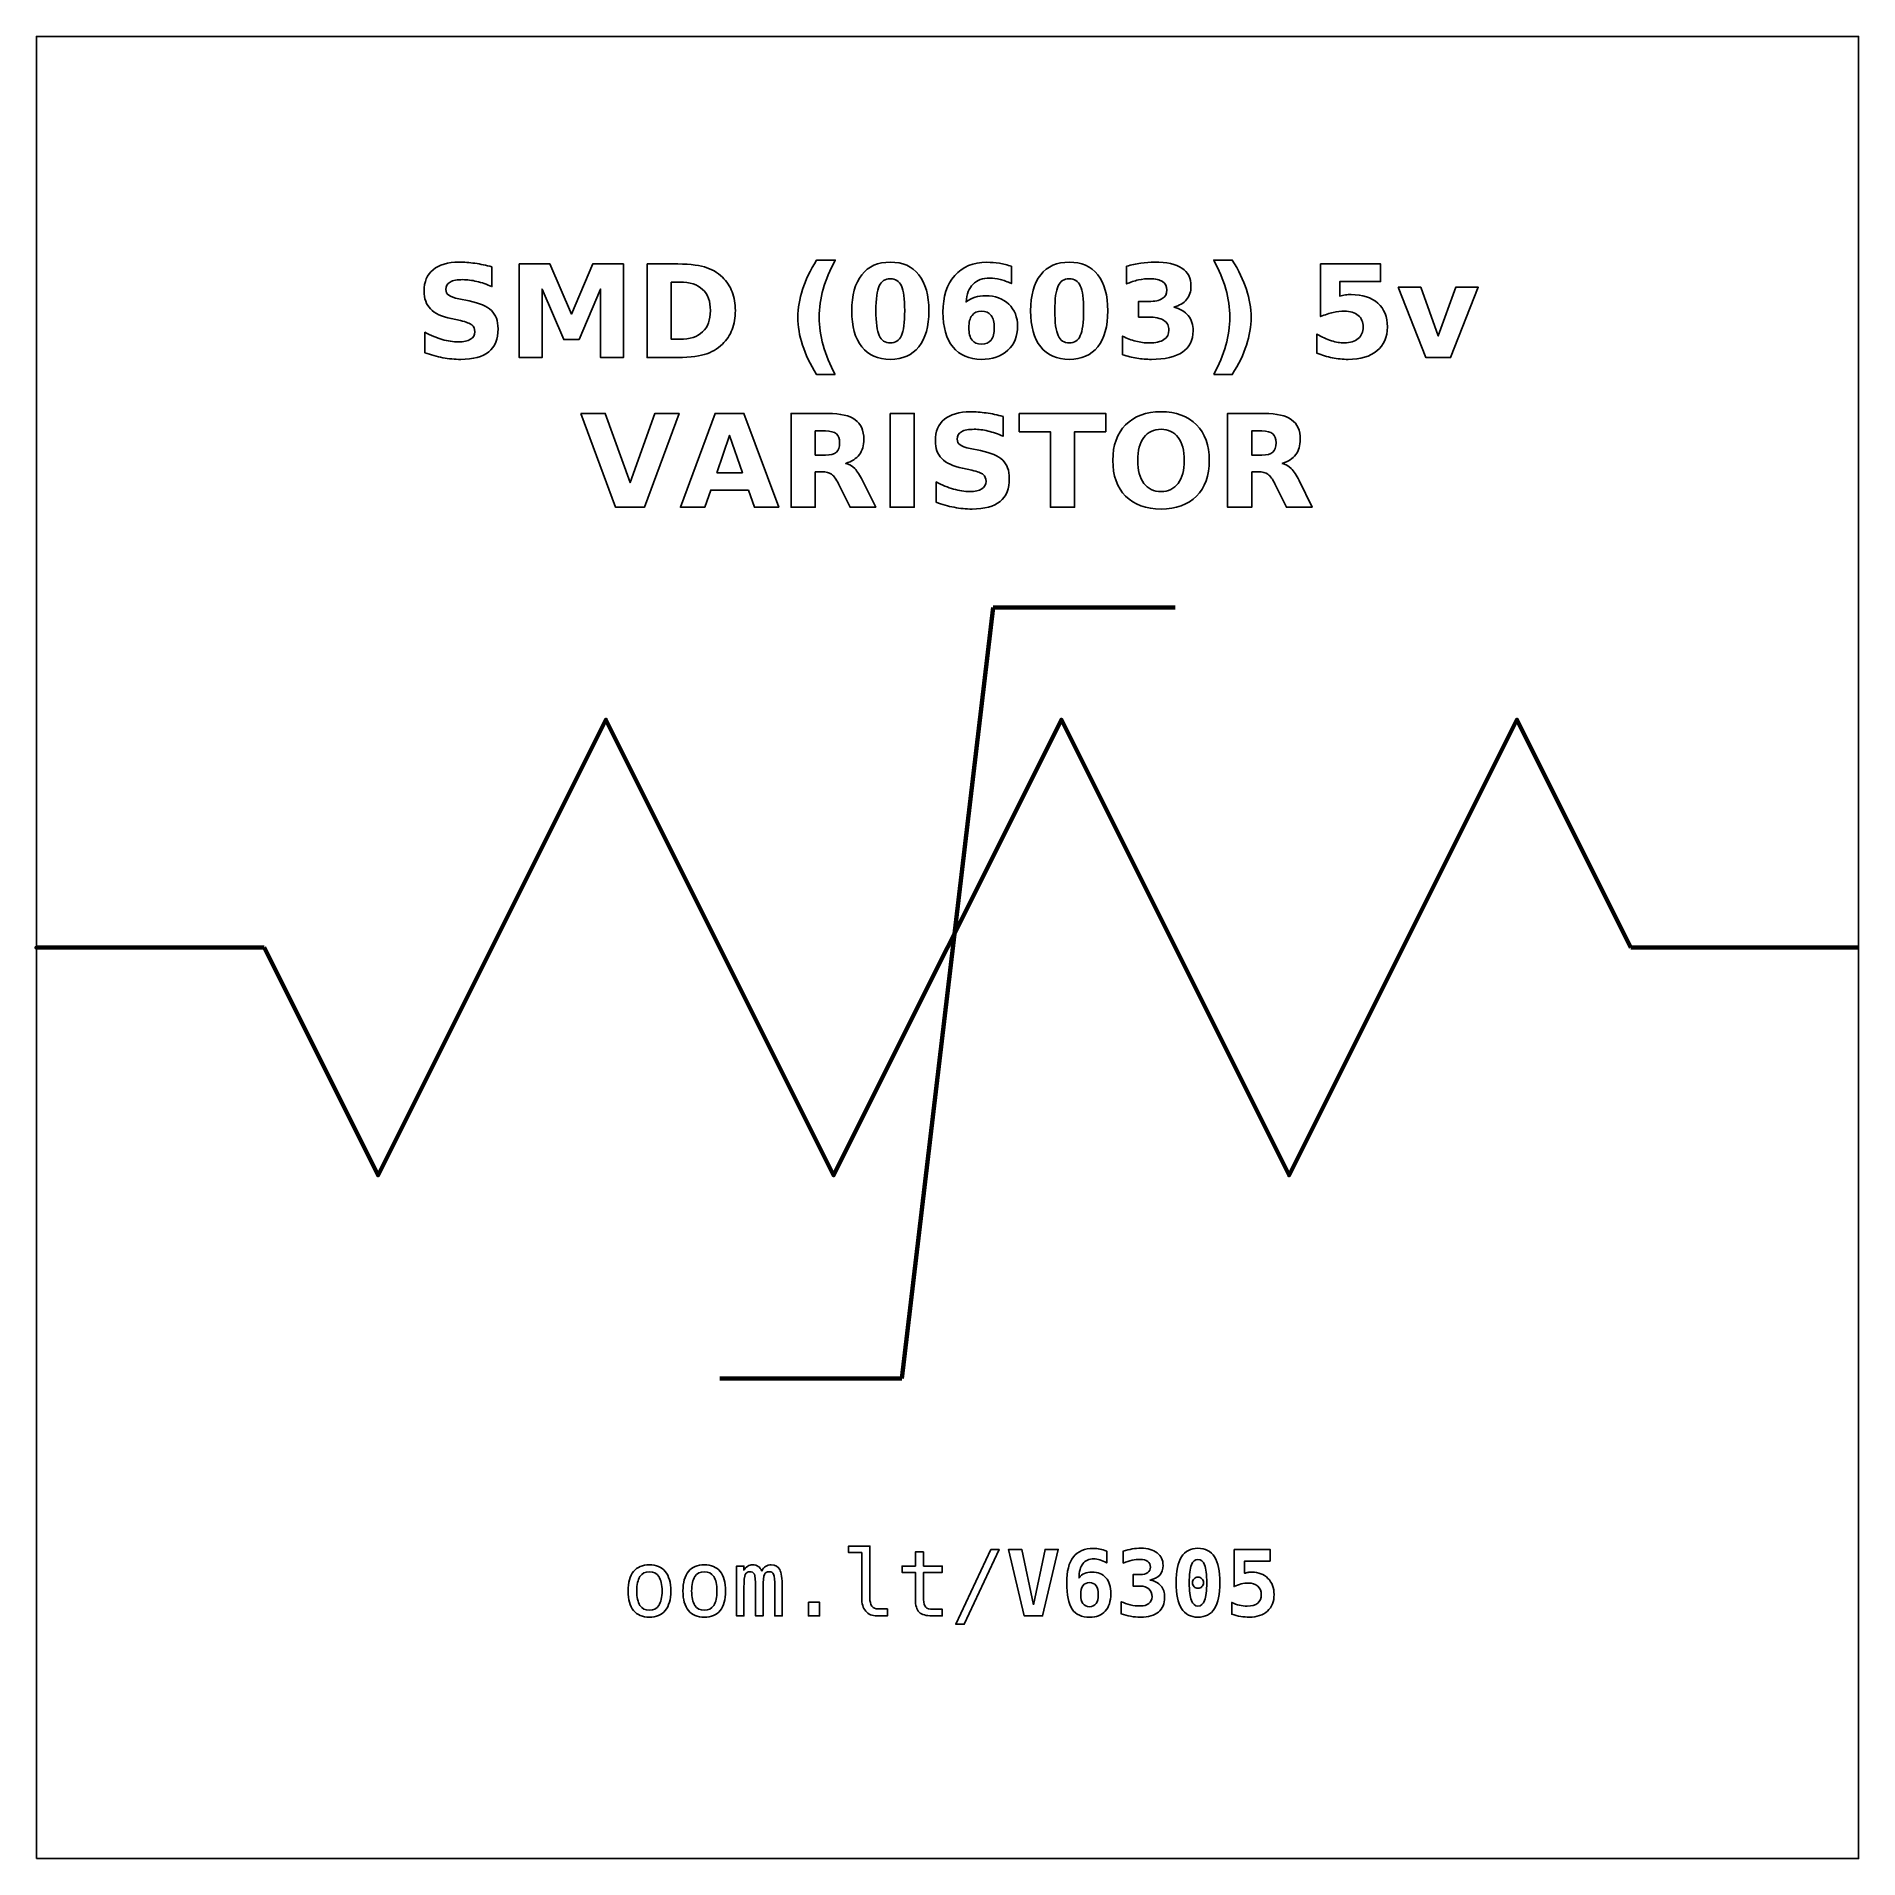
# Model space of a CAD drawing. Header units: centimetres. Extents: x -11.5 to -9.5, y -15.85 to -13.85.
import ezdxf

# ---------------------------------------------------------------- set-up
doc = ezdxf.new("R2010")
doc.units = ezdxf.units.CM
doc.header["$MEASUREMENT"] = 0
doc.layers.add('Layer 1', color=7, linetype='Continuous')

msp = doc.modelspace()

# ---------------------------------------------------------------- linework, layer by layer
at = {"layer": 'Layer 1', "color": 7}
msp.add_lwpolyline([(-11.5, -15.85), (-9.5, -15.85), (-9.5, -13.85), (-11.5, -13.85), (-11.5, -15.85)], close=True, dxfattribs=at)
at = {"layer": 'Layer 1', "color": 250}
for points, knots in [([(-11.00012, -14.10285), (-11.00012, -14.10285), (-11.00012, -14.1246), (-11.00012, -14.1246), (-11.00012, -14.1246), (-11.00577, -14.12208), (-11.01129, -14.12018), (-11.01665, -14.11889), (-11.01665, -14.11889), (-11.02204, -14.11759), (-11.02712, -14.11696), (-11.03189, -14.11696), (-11.03189, -14.11696), (-11.03822, -14.11696), (-11.04292, -14.11783), (-11.04596, -14.11957), (-11.04596, -14.11957), (-11.04899, -14.12133), (-11.0505, -14.12404), (-11.0505, -14.12771), (-11.0505, -14.12771), (-11.0505, -14.13046), (-11.04949, -14.13262), (-11.04744, -14.13415), (-11.04744, -14.13415), (-11.04539, -14.13568), (-11.04168, -14.13702), (-11.03629, -14.13812), (-11.03629, -14.13812), (-11.03629, -14.13812), (-11.025, -14.14038), (-11.025, -14.14038), (-11.025, -14.14038), (-11.01355, -14.14269), (-11.00544, -14.14617), (-11.00062, -14.15087), (-11.00062, -14.15087), (-10.99579, -14.15555), (-10.99337, -14.16221), (-10.99337, -14.17084), (-10.99337, -14.17084), (-10.99337, -14.1822), (-10.99673, -14.19064), (-11.00346, -14.19617), (-11.00346, -14.19617), (-11.01019, -14.20169), (-11.02046, -14.20447), (-11.03429, -14.20447), (-11.03429, -14.20447), (-11.04083, -14.20447), (-11.04737, -14.20386), (-11.05393, -14.20261), (-11.05393, -14.20261), (-11.06049, -14.20136), (-11.06708, -14.19953), (-11.07364, -14.19711), (-11.07364, -14.19711), (-11.07364, -14.19711), (-11.07364, -14.17472), (-11.07364, -14.17472), (-11.07364, -14.17472), (-11.06708, -14.1782), (-11.06073, -14.18083), (-11.05459, -14.1826), (-11.05459, -14.1826), (-11.04845, -14.18436), (-11.04255, -14.18525), (-11.03686, -14.18525), (-11.03686, -14.18525), (-11.03107, -14.18525), (-11.02663, -14.18429), (-11.02355, -14.18236), (-11.02355, -14.18236), (-11.02046, -14.18043), (-11.01894, -14.17768), (-11.01894, -14.17408), (-11.01894, -14.17408), (-11.01894, -14.17088), (-11.01997, -14.16839), (-11.02206, -14.16665), (-11.02206, -14.16665), (-11.02416, -14.16491), (-11.02832, -14.16334), (-11.03458, -14.16197), (-11.03458, -14.16197), (-11.03458, -14.16197), (-11.04485, -14.15969), (-11.04485, -14.15969), (-11.04485, -14.15969), (-11.05513, -14.15748), (-11.06266, -14.15398), (-11.06741, -14.14915), (-11.06741, -14.14915), (-11.07216, -14.14433), (-11.07453, -14.13782), (-11.07453, -14.12966), (-11.07453, -14.12966), (-11.07453, -14.1194), (-11.07122, -14.11152), (-11.06461, -14.10602), (-11.06461, -14.10602), (-11.058, -14.10049), (-11.0485, -14.09774), (-11.03608, -14.09774), (-11.03608, -14.09774), (-11.03044, -14.09774), (-11.02463, -14.09817), (-11.01865, -14.09901), (-11.01865, -14.09901), (-11.01268, -14.09986), (-11.0065, -14.10113), (-11.00012, -14.10285)], [0, 0, 0, 0, 0.0357143, 0.0357143, 0.0357143, 0.0357143, 0.0714286, 0.0714286, 0.0714286, 0.0714286, 0.1071429, 0.1071429, 0.1071429, 0.1071429, 0.1428571, 0.1428571, 0.1428571, 0.1428571, 0.1785714, 0.1785714, 0.1785714, 0.1785714, 0.2142857, 0.2142857, 0.2142857, 0.2142857, 0.25, 0.25, 0.25, 0.25, 0.2857143, 0.2857143, 0.2857143, 0.2857143, 0.3214286, 0.3214286, 0.3214286, 0.3214286, 0.3571429, 0.3571429, 0.3571429, 0.3571429, 0.3928571, 0.3928571, 0.3928571, 0.3928571, 0.4285714, 0.4285714, 0.4285714, 0.4285714, 0.4642857, 0.4642857, 0.4642857, 0.4642857, 0.5, 0.5, 0.5, 0.5, 0.5357143, 0.5357143, 0.5357143, 0.5357143, 0.5714286, 0.5714286, 0.5714286, 0.5714286, 0.6071429, 0.6071429, 0.6071429, 0.6071429, 0.6428571, 0.6428571, 0.6428571, 0.6428571, 0.6785714, 0.6785714, 0.6785714, 0.6785714, 0.7142857, 0.7142857, 0.7142857, 0.7142857, 0.75, 0.75, 0.75, 0.75, 0.7857143, 0.7857143, 0.7857143, 0.7857143, 0.8214286, 0.8214286, 0.8214286, 0.8214286, 0.8571429, 0.8571429, 0.8571429, 0.8571429, 0.8928571, 0.8928571, 0.8928571, 0.8928571, 0.9285714, 0.9285714, 0.9285714, 0.9285714, 0.9642857, 0.9642857, 0.9642857, 0.9642857, 1, 1, 1, 1]), ([(-10.97009, -14.0996), (-10.97009, -14.0996), (-10.93634, -14.0996), (-10.93634, -14.0996), (-10.93634, -14.0996), (-10.93634, -14.0996), (-10.91289, -14.15466), (-10.91289, -14.15466), (-10.91289, -14.15466), (-10.91289, -14.15466), (-10.88933, -14.0996), (-10.88933, -14.0996), (-10.88933, -14.0996), (-10.88933, -14.0996), (-10.85565, -14.0996), (-10.85565, -14.0996), (-10.85565, -14.0996), (-10.85565, -14.0996), (-10.85565, -14.20247), (-10.85565, -14.20247), (-10.85565, -14.20247), (-10.85565, -14.20247), (-10.88072, -14.20247), (-10.88072, -14.20247), (-10.88072, -14.20247), (-10.88072, -14.20247), (-10.88072, -14.12723), (-10.88072, -14.12723), (-10.88072, -14.12723), (-10.88072, -14.12723), (-10.90443, -14.18269), (-10.90443, -14.18269), (-10.90443, -14.18269), (-10.90443, -14.18269), (-10.92124, -14.18269), (-10.92124, -14.18269), (-10.92124, -14.18269), (-10.92124, -14.18269), (-10.94495, -14.12723), (-10.94495, -14.12723), (-10.94495, -14.12723), (-10.94495, -14.12723), (-10.94495, -14.20247), (-10.94495, -14.20247), (-10.94495, -14.20247), (-10.94495, -14.20247), (-10.97009, -14.20247), (-10.97009, -14.20247), (-10.97009, -14.20247), (-10.97009, -14.20247), (-10.97009, -14.0996), (-10.97009, -14.0996)], [0, 0, 0, 0, 0.0769231, 0.0769231, 0.0769231, 0.0769231, 0.1538462, 0.1538462, 0.1538462, 0.1538462, 0.2307692, 0.2307692, 0.2307692, 0.2307692, 0.3076923, 0.3076923, 0.3076923, 0.3076923, 0.3846154, 0.3846154, 0.3846154, 0.3846154, 0.4615385, 0.4615385, 0.4615385, 0.4615385, 0.5384615, 0.5384615, 0.5384615, 0.5384615, 0.6153846, 0.6153846, 0.6153846, 0.6153846, 0.6923077, 0.6923077, 0.6923077, 0.6923077, 0.7692308, 0.7692308, 0.7692308, 0.7692308, 0.8461538, 0.8461538, 0.8461538, 0.8461538, 0.9230769, 0.9230769, 0.9230769, 0.9230769, 1, 1, 1, 1]), ([(-10.82966, -14.0996), (-10.82966, -14.0996), (-10.80167, -14.0996), (-10.80167, -14.0996), (-10.80167, -14.0996), (-10.78606, -14.0996), (-10.77444, -14.10071), (-10.7668, -14.10294), (-10.7668, -14.10294), (-10.75915, -14.10517), (-10.75259, -14.10894), (-10.74711, -14.11428), (-10.74711, -14.11428), (-10.74229, -14.11891), (-10.73872, -14.12427), (-10.73636, -14.13034), (-10.73636, -14.13034), (-10.73404, -14.13638), (-10.73286, -14.14325), (-10.73286, -14.15094), (-10.73286, -14.15094), (-10.73286, -14.1587), (-10.73404, -14.16562), (-10.73636, -14.17171), (-10.73636, -14.17171), (-10.73872, -14.1778), (-10.74229, -14.18316), (-10.74711, -14.18779), (-10.74711, -14.18779), (-10.75264, -14.19313), (-10.75925, -14.1969), (-10.76696, -14.19913), (-10.76696, -14.19913), (-10.77468, -14.20136), (-10.78625, -14.20247), (-10.80167, -14.20247), (-10.80167, -14.20247), (-10.80167, -14.20247), (-10.82966, -14.20247), (-10.82966, -14.20247), (-10.82966, -14.20247), (-10.82966, -14.20247), (-10.82966, -14.0996), (-10.82966, -14.0996)], [0, 0, 0, 0, 0.0909091, 0.0909091, 0.0909091, 0.0909091, 0.1818182, 0.1818182, 0.1818182, 0.1818182, 0.2727273, 0.2727273, 0.2727273, 0.2727273, 0.3636364, 0.3636364, 0.3636364, 0.3636364, 0.4545455, 0.4545455, 0.4545455, 0.4545455, 0.5454545, 0.5454545, 0.5454545, 0.5454545, 0.6363636, 0.6363636, 0.6363636, 0.6363636, 0.7272727, 0.7272727, 0.7272727, 0.7272727, 0.8181818, 0.8181818, 0.8181818, 0.8181818, 0.9090909, 0.9090909, 0.9090909, 0.9090909, 1, 1, 1, 1]), ([(-10.62317, -14.22107), (-10.62317, -14.22107), (-10.64363, -14.22107), (-10.64363, -14.22107), (-10.64363, -14.22107), (-10.65066, -14.20974), (-10.65586, -14.19894), (-10.6592, -14.18871), (-10.6592, -14.18871), (-10.66256, -14.1785), (-10.66423, -14.16837), (-10.66423, -14.1583), (-10.66423, -14.1583), (-10.66423, -14.14824), (-10.66254, -14.13805), (-10.65918, -14.12775), (-10.65918, -14.12775), (-10.65579, -14.11743), (-10.65062, -14.10666), (-10.64363, -14.09539), (-10.64363, -14.09539), (-10.64363, -14.09539), (-10.62317, -14.09539), (-10.62317, -14.09539), (-10.62317, -14.09539), (-10.62905, -14.10628), (-10.63345, -14.11693), (-10.63639, -14.12733), (-10.63639, -14.12733), (-10.63933, -14.13772), (-10.64081, -14.148), (-10.64081, -14.15816), (-10.64081, -14.15816), (-10.64081, -14.16832), (-10.63935, -14.1786), (-10.63644, -14.18904), (-10.63644, -14.18904), (-10.63352, -14.19946), (-10.6291, -14.21014), (-10.62317, -14.22107)], [0, 0, 0, 0, 0.1, 0.1, 0.1, 0.1, 0.2, 0.2, 0.2, 0.2, 0.3, 0.3, 0.3, 0.3, 0.4, 0.4, 0.4, 0.4, 0.5, 0.5, 0.5, 0.5, 0.6, 0.6, 0.6, 0.6, 0.7, 0.7, 0.7, 0.7, 0.8, 0.8, 0.8, 0.8, 0.9, 0.9, 0.9, 0.9, 1, 1, 1, 1]), ([(-10.52044, -14.15113), (-10.52044, -14.16818), (-10.52411, -14.18133), (-10.53147, -14.19059), (-10.53147, -14.19059), (-10.53881, -14.19984), (-10.54925, -14.20447), (-10.56275, -14.20447), (-10.56275, -14.20447), (-10.5763, -14.20447), (-10.58676, -14.19984), (-10.5941, -14.19059), (-10.5941, -14.19059), (-10.60146, -14.18133), (-10.60513, -14.16818), (-10.60513, -14.15113), (-10.60513, -14.15113), (-10.60513, -14.13406), (-10.60146, -14.12088), (-10.5941, -14.11162), (-10.5941, -14.11162), (-10.58676, -14.10238), (-10.5763, -14.09774), (-10.56275, -14.09774), (-10.56275, -14.09774), (-10.54925, -14.09774), (-10.53881, -14.10238), (-10.53147, -14.11162), (-10.53147, -14.11162), (-10.52411, -14.12088), (-10.52044, -14.13406), (-10.52044, -14.15113)], [0, 0, 0, 0, 0.125, 0.125, 0.125, 0.125, 0.25, 0.25, 0.25, 0.25, 0.375, 0.375, 0.375, 0.375, 0.5, 0.5, 0.5, 0.5, 0.625, 0.625, 0.625, 0.625, 0.75, 0.75, 0.75, 0.75, 0.875, 0.875, 0.875, 0.875, 1, 1, 1, 1]), ([(-10.42985, -14.10228), (-10.42985, -14.10228), (-10.42985, -14.12131), (-10.42985, -14.12131), (-10.42985, -14.12131), (-10.43422, -14.11924), (-10.43831, -14.11771), (-10.44217, -14.11672), (-10.44217, -14.11672), (-10.44603, -14.11573), (-10.44981, -14.11524), (-10.45348, -14.11524), (-10.45348, -14.11524), (-10.46139, -14.11524), (-10.46752, -14.11743), (-10.47194, -14.12183), (-10.47194, -14.12183), (-10.47634, -14.1262), (-10.47893, -14.13271), (-10.47966, -14.14135), (-10.47966, -14.14135), (-10.47663, -14.13911), (-10.47333, -14.13742), (-10.4698, -14.13629), (-10.4698, -14.13629), (-10.46628, -14.13516), (-10.46242, -14.1346), (-10.45823, -14.1346), (-10.45823, -14.1346), (-10.44772, -14.1346), (-10.43923, -14.13768), (-10.43279, -14.14384), (-10.43279, -14.14384), (-10.42632, -14.14998), (-10.4231, -14.15804), (-10.4231, -14.16802), (-10.4231, -14.16802), (-10.4231, -14.17905), (-10.4267, -14.18787), (-10.43392, -14.19452), (-10.43392, -14.19452), (-10.44111, -14.20115), (-10.4508, -14.20447), (-10.46291, -14.20447), (-10.46291, -14.20447), (-10.47627, -14.20447), (-10.48662, -14.19995), (-10.49396, -14.19092), (-10.49396, -14.19092), (-10.50127, -14.18191), (-10.50494, -14.1691), (-10.50494, -14.15252), (-10.50494, -14.15252), (-10.50494, -14.13554), (-10.50066, -14.12218), (-10.4921, -14.11247), (-10.4921, -14.11247), (-10.48352, -14.10275), (-10.47178, -14.09788), (-10.45685, -14.09788), (-10.45685, -14.09788), (-10.45212, -14.09788), (-10.44753, -14.09826), (-10.44306, -14.09899), (-10.44306, -14.09899), (-10.43862, -14.09972), (-10.43422, -14.10082), (-10.42985, -14.10228)], [0, 0, 0, 0, 0.0588235, 0.0588235, 0.0588235, 0.0588235, 0.1176471, 0.1176471, 0.1176471, 0.1176471, 0.1764706, 0.1764706, 0.1764706, 0.1764706, 0.2352941, 0.2352941, 0.2352941, 0.2352941, 0.2941176, 0.2941176, 0.2941176, 0.2941176, 0.3529412, 0.3529412, 0.3529412, 0.3529412, 0.4117647, 0.4117647, 0.4117647, 0.4117647, 0.4705882, 0.4705882, 0.4705882, 0.4705882, 0.5294118, 0.5294118, 0.5294118, 0.5294118, 0.5882353, 0.5882353, 0.5882353, 0.5882353, 0.6470588, 0.6470588, 0.6470588, 0.6470588, 0.7058824, 0.7058824, 0.7058824, 0.7058824, 0.7647059, 0.7647059, 0.7647059, 0.7647059, 0.8235294, 0.8235294, 0.8235294, 0.8235294, 0.8823529, 0.8823529, 0.8823529, 0.8823529, 0.9411765, 0.9411765, 0.9411765, 0.9411765, 1, 1, 1, 1]), ([(-10.32406, -14.15113), (-10.32406, -14.16818), (-10.32773, -14.18133), (-10.33509, -14.19059), (-10.33509, -14.19059), (-10.34243, -14.19984), (-10.35287, -14.20447), (-10.36637, -14.20447), (-10.36637, -14.20447), (-10.37992, -14.20447), (-10.39038, -14.19984), (-10.39772, -14.19059), (-10.39772, -14.19059), (-10.40508, -14.18133), (-10.40875, -14.16818), (-10.40875, -14.15113), (-10.40875, -14.15113), (-10.40875, -14.13406), (-10.40508, -14.12088), (-10.39772, -14.11162), (-10.39772, -14.11162), (-10.39038, -14.10238), (-10.37992, -14.09774), (-10.36637, -14.09774), (-10.36637, -14.09774), (-10.35287, -14.09774), (-10.34243, -14.10238), (-10.33509, -14.11162), (-10.33509, -14.11162), (-10.32773, -14.12088), (-10.32406, -14.13406), (-10.32406, -14.15113)], [0, 0, 0, 0, 0.125, 0.125, 0.125, 0.125, 0.25, 0.25, 0.25, 0.25, 0.375, 0.375, 0.375, 0.375, 0.5, 0.5, 0.5, 0.5, 0.625, 0.625, 0.625, 0.625, 0.75, 0.75, 0.75, 0.75, 0.875, 0.875, 0.875, 0.875, 1, 1, 1, 1]), ([(-10.25158, -14.14699), (-10.24466, -14.14878), (-10.23937, -14.15191), (-10.23577, -14.15633), (-10.23577, -14.15633), (-10.23217, -14.16077), (-10.23036, -14.16639), (-10.23036, -14.17324), (-10.23036, -14.17324), (-10.23036, -14.18344), (-10.23427, -14.1912), (-10.24207, -14.19652), (-10.24207, -14.19652), (-10.24988, -14.20181), (-10.26127, -14.20447), (-10.27625, -14.20447), (-10.27625, -14.20447), (-10.28154, -14.20447), (-10.28683, -14.20405), (-10.29215, -14.2032), (-10.29215, -14.2032), (-10.29744, -14.20235), (-10.30268, -14.20106), (-10.30788, -14.19937), (-10.30788, -14.19937), (-10.30788, -14.19937), (-10.30788, -14.1789), (-10.30788, -14.1789), (-10.30788, -14.1789), (-10.30292, -14.18137), (-10.298, -14.18326), (-10.29311, -14.18453), (-10.29311, -14.18453), (-10.28822, -14.18577), (-10.2834, -14.18641), (-10.27867, -14.18641), (-10.27867, -14.18641), (-10.27164, -14.18641), (-10.26625, -14.18518), (-10.26251, -14.18276), (-10.26251, -14.18276), (-10.25877, -14.18032), (-10.25689, -14.17684), (-10.25689, -14.17227), (-10.25689, -14.17227), (-10.25689, -14.16759), (-10.25882, -14.16404), (-10.26265, -14.16164), (-10.26265, -14.16164), (-10.26649, -14.15922), (-10.27215, -14.15802), (-10.27963, -14.15802), (-10.27963, -14.15802), (-10.27963, -14.15802), (-10.29024, -14.15802), (-10.29024, -14.15802), (-10.29024, -14.15802), (-10.29024, -14.15802), (-10.29024, -14.14092), (-10.29024, -14.14092), (-10.29024, -14.14092), (-10.29024, -14.14092), (-10.27909, -14.14092), (-10.27909, -14.14092), (-10.27909, -14.14092), (-10.27241, -14.14092), (-10.26747, -14.13989), (-10.26421, -14.13779), (-10.26421, -14.13779), (-10.26094, -14.1357), (-10.25931, -14.13253), (-10.25931, -14.12827), (-10.25931, -14.12827), (-10.25931, -14.12432), (-10.26089, -14.12126), (-10.26406, -14.11912), (-10.26406, -14.11912), (-10.26724, -14.11696), (-10.27171, -14.11588), (-10.27749, -14.11588), (-10.27749, -14.11588), (-10.28177, -14.11588), (-10.28608, -14.11635), (-10.29045, -14.11731), (-10.29045, -14.11731), (-10.2948, -14.11827), (-10.29913, -14.11971), (-10.30346, -14.12159), (-10.30346, -14.12159), (-10.30346, -14.12159), (-10.30346, -14.10216), (-10.30346, -14.10216), (-10.30346, -14.10216), (-10.29821, -14.10068), (-10.29304, -14.09958), (-10.28789, -14.09885), (-10.28789, -14.09885), (-10.28274, -14.09812), (-10.27771, -14.09774), (-10.27274, -14.09774), (-10.27274, -14.09774), (-10.25938, -14.09774), (-10.24937, -14.09993), (-10.24273, -14.10433), (-10.24273, -14.10433), (-10.2361, -14.1087), (-10.23279, -14.11531), (-10.23279, -14.12413), (-10.23279, -14.12413), (-10.23279, -14.13013), (-10.23436, -14.13507), (-10.23754, -14.1389), (-10.23754, -14.1389), (-10.24071, -14.14273), (-10.24539, -14.14544), (-10.25158, -14.14699)], [0, 0, 0, 0, 0.0344828, 0.0344828, 0.0344828, 0.0344828, 0.0689655, 0.0689655, 0.0689655, 0.0689655, 0.1034483, 0.1034483, 0.1034483, 0.1034483, 0.137931, 0.137931, 0.137931, 0.137931, 0.1724138, 0.1724138, 0.1724138, 0.1724138, 0.2068966, 0.2068966, 0.2068966, 0.2068966, 0.2413793, 0.2413793, 0.2413793, 0.2413793, 0.2758621, 0.2758621, 0.2758621, 0.2758621, 0.3103448, 0.3103448, 0.3103448, 0.3103448, 0.3448276, 0.3448276, 0.3448276, 0.3448276, 0.3793103, 0.3793103, 0.3793103, 0.3793103, 0.4137931, 0.4137931, 0.4137931, 0.4137931, 0.4482759, 0.4482759, 0.4482759, 0.4482759, 0.4827586, 0.4827586, 0.4827586, 0.4827586, 0.5172414, 0.5172414, 0.5172414, 0.5172414, 0.5517241, 0.5517241, 0.5517241, 0.5517241, 0.5862069, 0.5862069, 0.5862069, 0.5862069, 0.6206897, 0.6206897, 0.6206897, 0.6206897, 0.6551724, 0.6551724, 0.6551724, 0.6551724, 0.6896552, 0.6896552, 0.6896552, 0.6896552, 0.7241379, 0.7241379, 0.7241379, 0.7241379, 0.7586207, 0.7586207, 0.7586207, 0.7586207, 0.7931034, 0.7931034, 0.7931034, 0.7931034, 0.8275862, 0.8275862, 0.8275862, 0.8275862, 0.862069, 0.862069, 0.862069, 0.862069, 0.8965517, 0.8965517, 0.8965517, 0.8965517, 0.9310345, 0.9310345, 0.9310345, 0.9310345, 0.9655172, 0.9655172, 0.9655172, 0.9655172, 1, 1, 1, 1]), ([(-10.20783, -14.22107), (-10.20195, -14.21014), (-10.19753, -14.19946), (-10.19459, -14.18904), (-10.19459, -14.18904), (-10.19165, -14.1786), (-10.19019, -14.16832), (-10.19019, -14.15816), (-10.19019, -14.15816), (-10.19019, -14.148), (-10.19165, -14.13772), (-10.19459, -14.12733), (-10.19459, -14.12733), (-10.19753, -14.11693), (-10.20195, -14.10628), (-10.20783, -14.09539), (-10.20783, -14.09539), (-10.20783, -14.09539), (-10.18737, -14.09539), (-10.18737, -14.09539), (-10.18737, -14.09539), (-10.18039, -14.10666), (-10.17521, -14.11743), (-10.17182, -14.12775), (-10.17182, -14.12775), (-10.16846, -14.13805), (-10.16677, -14.14824), (-10.16677, -14.1583), (-10.16677, -14.1583), (-10.16677, -14.16837), (-10.16844, -14.1785), (-10.1718, -14.18871), (-10.1718, -14.18871), (-10.17514, -14.19894), (-10.18034, -14.20974), (-10.18737, -14.22107), (-10.18737, -14.22107), (-10.18737, -14.22107), (-10.20783, -14.22107), (-10.20783, -14.22107)], [0, 0, 0, 0, 0.1, 0.1, 0.1, 0.1, 0.2, 0.2, 0.2, 0.2, 0.3, 0.3, 0.3, 0.3, 0.4, 0.4, 0.4, 0.4, 0.5, 0.5, 0.5, 0.5, 0.6, 0.6, 0.6, 0.6, 0.7, 0.7, 0.7, 0.7, 0.8, 0.8, 0.8, 0.8, 0.9, 0.9, 0.9, 0.9, 1, 1, 1, 1]), ([(-10.09054, -14.0996), (-10.09054, -14.0996), (-10.0246, -14.0996), (-10.0246, -14.0996), (-10.0246, -14.0996), (-10.0246, -14.0996), (-10.0246, -14.1191), (-10.0246, -14.1191), (-10.0246, -14.1191), (-10.0246, -14.1191), (-10.0694, -14.1191), (-10.0694, -14.1191), (-10.0694, -14.1191), (-10.0694, -14.1191), (-10.0694, -14.13502), (-10.0694, -14.13502), (-10.0694, -14.13502), (-10.06738, -14.13448), (-10.06535, -14.13406), (-10.06331, -14.13375), (-10.06331, -14.13375), (-10.06126, -14.13344), (-10.05912, -14.1333), (-10.05693, -14.1333), (-10.05693, -14.1333), (-10.04438, -14.1333), (-10.03462, -14.13643), (-10.02763, -14.14271), (-10.02763, -14.14271), (-10.02065, -14.14897), (-10.01717, -14.15771), (-10.01717, -14.16891), (-10.01717, -14.16891), (-10.01717, -14.18003), (-10.02098, -14.18874), (-10.02857, -14.19504), (-10.02857, -14.19504), (-10.03617, -14.20132), (-10.04673, -14.20447), (-10.06023, -14.20447), (-10.06023, -14.20447), (-10.06606, -14.20447), (-10.07185, -14.2039), (-10.07756, -14.20278), (-10.07756, -14.20278), (-10.08328, -14.20165), (-10.08897, -14.19995), (-10.09461, -14.19765), (-10.09461, -14.19765), (-10.09461, -14.19765), (-10.09461, -14.17676), (-10.09461, -14.17676), (-10.09461, -14.17676), (-10.08901, -14.17999), (-10.0837, -14.18239), (-10.07867, -14.18398), (-10.07867, -14.18398), (-10.07363, -14.18561), (-10.06888, -14.18641), (-10.06444, -14.18641), (-10.06444, -14.18641), (-10.05799, -14.18641), (-10.05294, -14.18483), (-10.04924, -14.18168), (-10.04924, -14.18168), (-10.04555, -14.17855), (-10.04369, -14.1743), (-10.04369, -14.16891), (-10.04369, -14.16891), (-10.04369, -14.1635), (-10.04555, -14.15924), (-10.04924, -14.15612), (-10.04924, -14.15612), (-10.05294, -14.15299), (-10.05799, -14.15144), (-10.06444, -14.15144), (-10.06444, -14.15144), (-10.06825, -14.15144), (-10.07232, -14.15193), (-10.07662, -14.15292), (-10.07662, -14.15292), (-10.08095, -14.1539), (-10.08558, -14.15543), (-10.09054, -14.1575), (-10.09054, -14.1575), (-10.09054, -14.1575), (-10.09054, -14.0996), (-10.09054, -14.0996)], [0, 0, 0, 0, 0.0454545, 0.0454545, 0.0454545, 0.0454545, 0.0909091, 0.0909091, 0.0909091, 0.0909091, 0.1363636, 0.1363636, 0.1363636, 0.1363636, 0.1818182, 0.1818182, 0.1818182, 0.1818182, 0.2272727, 0.2272727, 0.2272727, 0.2272727, 0.2727273, 0.2727273, 0.2727273, 0.2727273, 0.3181818, 0.3181818, 0.3181818, 0.3181818, 0.3636364, 0.3636364, 0.3636364, 0.3636364, 0.4090909, 0.4090909, 0.4090909, 0.4090909, 0.4545455, 0.4545455, 0.4545455, 0.4545455, 0.5, 0.5, 0.5, 0.5, 0.5454545, 0.5454545, 0.5454545, 0.5454545, 0.5909091, 0.5909091, 0.5909091, 0.5909091, 0.6363636, 0.6363636, 0.6363636, 0.6363636, 0.6818182, 0.6818182, 0.6818182, 0.6818182, 0.7272727, 0.7272727, 0.7272727, 0.7272727, 0.7727273, 0.7727273, 0.7727273, 0.7727273, 0.8181818, 0.8181818, 0.8181818, 0.8181818, 0.8636364, 0.8636364, 0.8636364, 0.8636364, 0.9090909, 0.9090909, 0.9090909, 0.9090909, 0.9545455, 0.9545455, 0.9545455, 0.9545455, 1, 1, 1, 1]), ([(-10.80313, -14.11966), (-10.80313, -14.11966), (-10.80313, -14.18241), (-10.80313, -14.18241), (-10.80313, -14.18241), (-10.80313, -14.18241), (-10.79363, -14.18241), (-10.79363, -14.18241), (-10.79363, -14.18241), (-10.78279, -14.18241), (-10.77451, -14.17973), (-10.7688, -14.17434), (-10.7688, -14.17434), (-10.76308, -14.16898), (-10.76021, -14.16117), (-10.76021, -14.15094), (-10.76021, -14.15094), (-10.76021, -14.14073), (-10.76306, -14.13297), (-10.76875, -14.12766), (-10.76875, -14.12766), (-10.77444, -14.12232), (-10.78274, -14.11966), (-10.79363, -14.11966), (-10.79363, -14.11966), (-10.79363, -14.11966), (-10.80313, -14.11966), (-10.80313, -14.11966)], [0, 0, 0, 0, 0.1428571, 0.1428571, 0.1428571, 0.1428571, 0.2857143, 0.2857143, 0.2857143, 0.2857143, 0.4285714, 0.4285714, 0.4285714, 0.4285714, 0.5714286, 0.5714286, 0.5714286, 0.5714286, 0.7142857, 0.7142857, 0.7142857, 0.7142857, 0.8571429, 0.8571429, 0.8571429, 0.8571429, 1, 1, 1, 1]), ([(-10.54697, -14.15094), (-10.54697, -14.13808), (-10.54817, -14.12902), (-10.55059, -14.12375), (-10.55059, -14.12375), (-10.55299, -14.11851), (-10.55706, -14.11588), (-10.56275, -14.11588), (-10.56275, -14.11588), (-10.56844, -14.11588), (-10.57251, -14.11851), (-10.57496, -14.12375), (-10.57496, -14.12375), (-10.57738, -14.12902), (-10.5786, -14.13808), (-10.5786, -14.15094), (-10.5786, -14.15094), (-10.5786, -14.16392), (-10.57738, -14.1731), (-10.57496, -14.17841), (-10.57496, -14.17841), (-10.57251, -14.18375), (-10.56844, -14.18641), (-10.56275, -14.18641), (-10.56275, -14.18641), (-10.55711, -14.18641), (-10.55306, -14.18375), (-10.55061, -14.17841), (-10.55061, -14.17841), (-10.54819, -14.1731), (-10.54697, -14.16392), (-10.54697, -14.15094)], [0, 0, 0, 0, 0.125, 0.125, 0.125, 0.125, 0.25, 0.25, 0.25, 0.25, 0.375, 0.375, 0.375, 0.375, 0.5, 0.5, 0.5, 0.5, 0.625, 0.625, 0.625, 0.625, 0.75, 0.75, 0.75, 0.75, 0.875, 0.875, 0.875, 0.875, 1, 1, 1, 1]), ([(-10.35059, -14.15094), (-10.35059, -14.13808), (-10.35179, -14.12902), (-10.35421, -14.12375), (-10.35421, -14.12375), (-10.35661, -14.11851), (-10.36068, -14.11588), (-10.36637, -14.11588), (-10.36637, -14.11588), (-10.37206, -14.11588), (-10.37613, -14.11851), (-10.37858, -14.12375), (-10.37858, -14.12375), (-10.381, -14.12902), (-10.38222, -14.13808), (-10.38222, -14.15094), (-10.38222, -14.15094), (-10.38222, -14.16392), (-10.381, -14.1731), (-10.37858, -14.17841), (-10.37858, -14.17841), (-10.37613, -14.18375), (-10.37206, -14.18641), (-10.36637, -14.18641), (-10.36637, -14.18641), (-10.36073, -14.18641), (-10.35668, -14.18375), (-10.35423, -14.17841), (-10.35423, -14.17841), (-10.35181, -14.1731), (-10.35059, -14.16392), (-10.35059, -14.15094)], [0, 0, 0, 0, 0.125, 0.125, 0.125, 0.125, 0.25, 0.25, 0.25, 0.25, 0.375, 0.375, 0.375, 0.375, 0.5, 0.5, 0.5, 0.5, 0.625, 0.625, 0.625, 0.625, 0.75, 0.75, 0.75, 0.75, 0.875, 0.875, 0.875, 0.875, 1, 1, 1, 1]), ([(-10.00517, -14.12531), (-10.00517, -14.12531), (-9.9805, -14.12531), (-9.9805, -14.12531), (-9.9805, -14.12531), (-9.9805, -14.12531), (-9.96128, -14.17862), (-9.96128, -14.17862), (-9.96128, -14.17862), (-9.96128, -14.17862), (-9.94214, -14.12531), (-9.94214, -14.12531), (-9.94214, -14.12531), (-9.94214, -14.12531), (-9.9174, -14.12531), (-9.9174, -14.12531), (-9.9174, -14.12531), (-9.9174, -14.12531), (-9.94779, -14.20247), (-9.94779, -14.20247), (-9.94779, -14.20247), (-9.94779, -14.20247), (-9.97485, -14.20247), (-9.97485, -14.20247), (-9.97485, -14.20247), (-9.97485, -14.20247), (-10.00517, -14.12531), (-10.00517, -14.12531)], [0, 0, 0, 0, 0.1428571, 0.1428571, 0.1428571, 0.1428571, 0.2857143, 0.2857143, 0.2857143, 0.2857143, 0.4285714, 0.4285714, 0.4285714, 0.4285714, 0.5714286, 0.5714286, 0.5714286, 0.5714286, 0.7142857, 0.7142857, 0.7142857, 0.7142857, 0.8571429, 0.8571429, 0.8571429, 0.8571429, 1, 1, 1, 1]), ([(-10.46263, -14.15169), (-10.46729, -14.15169), (-10.47077, -14.1532), (-10.47307, -14.15621), (-10.47307, -14.15621), (-10.4754, -14.15922), (-10.47655, -14.16374), (-10.47655, -14.16973), (-10.47655, -14.16973), (-10.47655, -14.17575), (-10.4754, -14.18027), (-10.47307, -14.18328), (-10.47307, -14.18328), (-10.47077, -14.18629), (-10.46729, -14.18779), (-10.46263, -14.18779), (-10.46263, -14.18779), (-10.45795, -14.18779), (-10.45445, -14.18629), (-10.45214, -14.18328), (-10.45214, -14.18328), (-10.44981, -14.18027), (-10.44866, -14.17575), (-10.44866, -14.16973), (-10.44866, -14.16973), (-10.44866, -14.16374), (-10.44981, -14.15922), (-10.45214, -14.15621), (-10.45214, -14.15621), (-10.45445, -14.1532), (-10.45795, -14.15169), (-10.46263, -14.15169)], [0, 0, 0, 0, 0.125, 0.125, 0.125, 0.125, 0.25, 0.25, 0.25, 0.25, 0.375, 0.375, 0.375, 0.375, 0.5, 0.5, 0.5, 0.5, 0.625, 0.625, 0.625, 0.625, 0.75, 0.75, 0.75, 0.75, 0.875, 0.875, 0.875, 0.875, 1, 1, 1, 1]), ([(-10.90236, -14.26385), (-10.90236, -14.26385), (-10.87569, -14.26385), (-10.87569, -14.26385), (-10.87569, -14.26385), (-10.87569, -14.26385), (-10.84841, -14.33977), (-10.84841, -14.33977), (-10.84841, -14.33977), (-10.84841, -14.33977), (-10.8212, -14.26385), (-10.8212, -14.26385), (-10.8212, -14.26385), (-10.8212, -14.26385), (-10.79453, -14.26385), (-10.79453, -14.26385), (-10.79453, -14.26385), (-10.79453, -14.26385), (-10.83263, -14.36672), (-10.83263, -14.36672), (-10.83263, -14.36672), (-10.83263, -14.36672), (-10.86426, -14.36672), (-10.86426, -14.36672), (-10.86426, -14.36672), (-10.86426, -14.36672), (-10.90236, -14.26385), (-10.90236, -14.26385)], [0, 0, 0, 0, 0.1428571, 0.1428571, 0.1428571, 0.1428571, 0.2857143, 0.2857143, 0.2857143, 0.2857143, 0.4285714, 0.4285714, 0.4285714, 0.4285714, 0.5714286, 0.5714286, 0.5714286, 0.5714286, 0.7142857, 0.7142857, 0.7142857, 0.7142857, 0.8571429, 0.8571429, 0.8571429, 0.8571429, 1, 1, 1, 1]), ([(-10.71844, -14.348), (-10.71844, -14.348), (-10.75993, -14.348), (-10.75993, -14.348), (-10.75993, -14.348), (-10.75993, -14.348), (-10.76647, -14.36672), (-10.76647, -14.36672), (-10.76647, -14.36672), (-10.76647, -14.36672), (-10.79314, -14.36672), (-10.79314, -14.36672), (-10.79314, -14.36672), (-10.79314, -14.36672), (-10.75504, -14.26385), (-10.75504, -14.26385), (-10.75504, -14.26385), (-10.75504, -14.26385), (-10.72341, -14.26385), (-10.72341, -14.26385), (-10.72341, -14.26385), (-10.72341, -14.26385), (-10.68531, -14.36672), (-10.68531, -14.36672), (-10.68531, -14.36672), (-10.68531, -14.36672), (-10.71198, -14.36672), (-10.71198, -14.36672), (-10.71198, -14.36672), (-10.71198, -14.36672), (-10.71844, -14.348), (-10.71844, -14.348)], [0, 0, 0, 0, 0.125, 0.125, 0.125, 0.125, 0.25, 0.25, 0.25, 0.25, 0.375, 0.375, 0.375, 0.375, 0.5, 0.5, 0.5, 0.5, 0.625, 0.625, 0.625, 0.625, 0.75, 0.75, 0.75, 0.75, 0.875, 0.875, 0.875, 0.875, 1, 1, 1, 1]), ([(-10.64511, -14.3278), (-10.64511, -14.3278), (-10.64511, -14.36672), (-10.64511, -14.36672), (-10.64511, -14.36672), (-10.64511, -14.36672), (-10.67164, -14.36672), (-10.67164, -14.36672), (-10.67164, -14.36672), (-10.67164, -14.36672), (-10.67164, -14.26385), (-10.67164, -14.26385), (-10.67164, -14.26385), (-10.67164, -14.26385), (-10.63112, -14.26385), (-10.63112, -14.26385), (-10.63112, -14.26385), (-10.61757, -14.26385), (-10.60762, -14.26613), (-10.60132, -14.27067), (-10.60132, -14.27067), (-10.595, -14.27521), (-10.59184, -14.28241), (-10.59184, -14.29224), (-10.59184, -14.29224), (-10.59184, -14.29903), (-10.59349, -14.30463), (-10.59676, -14.30898), (-10.59676, -14.30898), (-10.60005, -14.31336), (-10.60501, -14.31658), (-10.61162, -14.31863), (-10.61162, -14.31863), (-10.608, -14.31947), (-10.60473, -14.32133), (-10.60186, -14.32425), (-10.60186, -14.32425), (-10.59899, -14.32716), (-10.5961, -14.33158), (-10.59316, -14.33751), (-10.59316, -14.33751), (-10.59316, -14.33751), (-10.57874, -14.36672), (-10.57874, -14.36672), (-10.57874, -14.36672), (-10.57874, -14.36672), (-10.60701, -14.36672), (-10.60701, -14.36672), (-10.60701, -14.36672), (-10.60701, -14.36672), (-10.61955, -14.34116), (-10.61955, -14.34116), (-10.61955, -14.34116), (-10.62206, -14.33603), (-10.62463, -14.3325), (-10.62724, -14.33062), (-10.62724, -14.33062), (-10.62983, -14.32874), (-10.63328, -14.3278), (-10.63761, -14.3278), (-10.63761, -14.3278), (-10.63761, -14.3278), (-10.64511, -14.3278), (-10.64511, -14.3278)], [0, 0, 0, 0, 0.0625, 0.0625, 0.0625, 0.0625, 0.125, 0.125, 0.125, 0.125, 0.1875, 0.1875, 0.1875, 0.1875, 0.25, 0.25, 0.25, 0.25, 0.3125, 0.3125, 0.3125, 0.3125, 0.375, 0.375, 0.375, 0.375, 0.4375, 0.4375, 0.4375, 0.4375, 0.5, 0.5, 0.5, 0.5, 0.5625, 0.5625, 0.5625, 0.5625, 0.625, 0.625, 0.625, 0.625, 0.6875, 0.6875, 0.6875, 0.6875, 0.75, 0.75, 0.75, 0.75, 0.8125, 0.8125, 0.8125, 0.8125, 0.875, 0.875, 0.875, 0.875, 0.9375, 0.9375, 0.9375, 0.9375, 1, 1, 1, 1]), ([(-10.56299, -14.26385), (-10.56299, -14.26385), (-10.53646, -14.26385), (-10.53646, -14.26385), (-10.53646, -14.26385), (-10.53646, -14.26385), (-10.53646, -14.36672), (-10.53646, -14.36672), (-10.53646, -14.36672), (-10.53646, -14.36672), (-10.56299, -14.36672), (-10.56299, -14.36672), (-10.56299, -14.36672), (-10.56299, -14.36672), (-10.56299, -14.26385), (-10.56299, -14.26385)], [0, 0, 0, 0, 0.25, 0.25, 0.25, 0.25, 0.5, 0.5, 0.5, 0.5, 0.75, 0.75, 0.75, 0.75, 1, 1, 1, 1]), ([(-10.43891, -14.2671), (-10.43891, -14.2671), (-10.43891, -14.28885), (-10.43891, -14.28885), (-10.43891, -14.28885), (-10.44456, -14.28633), (-10.45008, -14.28443), (-10.45544, -14.28314), (-10.45544, -14.28314), (-10.46083, -14.28184), (-10.46591, -14.28121), (-10.47068, -14.28121), (-10.47068, -14.28121), (-10.47701, -14.28121), (-10.48171, -14.28208), (-10.48475, -14.28382), (-10.48475, -14.28382), (-10.48778, -14.28558), (-10.48929, -14.28829), (-10.48929, -14.29196), (-10.48929, -14.29196), (-10.48929, -14.29471), (-10.48828, -14.29687), (-10.48623, -14.2984), (-10.48623, -14.2984), (-10.48418, -14.29993), (-10.48047, -14.30127), (-10.47508, -14.30237), (-10.47508, -14.30237), (-10.47508, -14.30237), (-10.46379, -14.30463), (-10.46379, -14.30463), (-10.46379, -14.30463), (-10.45234, -14.30694), (-10.44423, -14.31042), (-10.43941, -14.31512), (-10.43941, -14.31512), (-10.43458, -14.3198), (-10.43216, -14.32646), (-10.43216, -14.33509), (-10.43216, -14.33509), (-10.43216, -14.34645), (-10.43552, -14.35489), (-10.44225, -14.36042), (-10.44225, -14.36042), (-10.44898, -14.36594), (-10.45925, -14.36872), (-10.47308, -14.36872), (-10.47308, -14.36872), (-10.47962, -14.36872), (-10.48616, -14.36811), (-10.49272, -14.36686), (-10.49272, -14.36686), (-10.49928, -14.36561), (-10.50587, -14.36378), (-10.51243, -14.36136), (-10.51243, -14.36136), (-10.51243, -14.36136), (-10.51243, -14.33897), (-10.51243, -14.33897), (-10.51243, -14.33897), (-10.50587, -14.34245), (-10.49952, -14.34508), (-10.49338, -14.34685), (-10.49338, -14.34685), (-10.48724, -14.34861), (-10.48134, -14.3495), (-10.47565, -14.3495), (-10.47565, -14.3495), (-10.46986, -14.3495), (-10.46542, -14.34854), (-10.46234, -14.34661), (-10.46234, -14.34661), (-10.45925, -14.34468), (-10.45773, -14.34193), (-10.45773, -14.33833), (-10.45773, -14.33833), (-10.45773, -14.33513), (-10.45876, -14.33264), (-10.46085, -14.3309), (-10.46085, -14.3309), (-10.46295, -14.32916), (-10.46711, -14.32759), (-10.47337, -14.32622), (-10.47337, -14.32622), (-10.47337, -14.32622), (-10.48364, -14.32394), (-10.48364, -14.32394), (-10.48364, -14.32394), (-10.49392, -14.32173), (-10.50145, -14.31823), (-10.5062, -14.3134), (-10.5062, -14.3134), (-10.51095, -14.30858), (-10.51332, -14.30207), (-10.51332, -14.29391), (-10.51332, -14.29391), (-10.51332, -14.28365), (-10.51001, -14.27577), (-10.5034, -14.27027), (-10.5034, -14.27027), (-10.49679, -14.26474), (-10.48729, -14.26199), (-10.47487, -14.26199), (-10.47487, -14.26199), (-10.46923, -14.26199), (-10.46342, -14.26242), (-10.45744, -14.26326), (-10.45744, -14.26326), (-10.45147, -14.26411), (-10.44529, -14.26538), (-10.43891, -14.2671)], [0, 0, 0, 0, 0.0357143, 0.0357143, 0.0357143, 0.0357143, 0.0714286, 0.0714286, 0.0714286, 0.0714286, 0.1071429, 0.1071429, 0.1071429, 0.1071429, 0.1428571, 0.1428571, 0.1428571, 0.1428571, 0.1785714, 0.1785714, 0.1785714, 0.1785714, 0.2142857, 0.2142857, 0.2142857, 0.2142857, 0.25, 0.25, 0.25, 0.25, 0.2857143, 0.2857143, 0.2857143, 0.2857143, 0.3214286, 0.3214286, 0.3214286, 0.3214286, 0.3571429, 0.3571429, 0.3571429, 0.3571429, 0.3928571, 0.3928571, 0.3928571, 0.3928571, 0.4285714, 0.4285714, 0.4285714, 0.4285714, 0.4642857, 0.4642857, 0.4642857, 0.4642857, 0.5, 0.5, 0.5, 0.5, 0.5357143, 0.5357143, 0.5357143, 0.5357143, 0.5714286, 0.5714286, 0.5714286, 0.5714286, 0.6071429, 0.6071429, 0.6071429, 0.6071429, 0.6428571, 0.6428571, 0.6428571, 0.6428571, 0.6785714, 0.6785714, 0.6785714, 0.6785714, 0.7142857, 0.7142857, 0.7142857, 0.7142857, 0.75, 0.75, 0.75, 0.75, 0.7857143, 0.7857143, 0.7857143, 0.7857143, 0.8214286, 0.8214286, 0.8214286, 0.8214286, 0.8571429, 0.8571429, 0.8571429, 0.8571429, 0.8928571, 0.8928571, 0.8928571, 0.8928571, 0.9285714, 0.9285714, 0.9285714, 0.9285714, 0.9642857, 0.9642857, 0.9642857, 0.9642857, 1, 1, 1, 1]), ([(-10.42116, -14.26385), (-10.42116, -14.26385), (-10.32636, -14.26385), (-10.32636, -14.26385), (-10.32636, -14.26385), (-10.32636, -14.26385), (-10.32636, -14.28391), (-10.32636, -14.28391), (-10.32636, -14.28391), (-10.32636, -14.28391), (-10.36046, -14.28391), (-10.36046, -14.28391), (-10.36046, -14.28391), (-10.36046, -14.28391), (-10.36046, -14.36672), (-10.36046, -14.36672), (-10.36046, -14.36672), (-10.36046, -14.36672), (-10.38699, -14.36672), (-10.38699, -14.36672), (-10.38699, -14.36672), (-10.38699, -14.36672), (-10.38699, -14.28391), (-10.38699, -14.28391), (-10.38699, -14.28391), (-10.38699, -14.28391), (-10.42116, -14.28391), (-10.42116, -14.28391), (-10.42116, -14.28391), (-10.42116, -14.28391), (-10.42116, -14.26385), (-10.42116, -14.26385)], [0, 0, 0, 0, 0.125, 0.125, 0.125, 0.125, 0.25, 0.25, 0.25, 0.25, 0.375, 0.375, 0.375, 0.375, 0.5, 0.5, 0.5, 0.5, 0.625, 0.625, 0.625, 0.625, 0.75, 0.75, 0.75, 0.75, 0.875, 0.875, 0.875, 0.875, 1, 1, 1, 1]), ([(-10.26563, -14.26199), (-10.2491, -14.26199), (-10.23614, -14.26672), (-10.22678, -14.2762), (-10.22678, -14.2762), (-10.2174, -14.28565), (-10.21272, -14.2987), (-10.21272, -14.31538), (-10.21272, -14.31538), (-10.21272, -14.33201), (-10.2174, -14.34506), (-10.22678, -14.35451), (-10.22678, -14.35451), (-10.23614, -14.36399), (-10.2491, -14.36872), (-10.26563, -14.36872), (-10.26563, -14.36872), (-10.28212, -14.36872), (-10.29505, -14.36399), (-10.30446, -14.35451), (-10.30446, -14.35451), (-10.31384, -14.34506), (-10.31855, -14.33201), (-10.31855, -14.31538), (-10.31855, -14.31538), (-10.31855, -14.2987), (-10.31384, -14.28565), (-10.30446, -14.2762), (-10.30446, -14.2762), (-10.29505, -14.26672), (-10.28212, -14.26199), (-10.26563, -14.26199)], [0, 0, 0, 0, 0.125, 0.125, 0.125, 0.125, 0.25, 0.25, 0.25, 0.25, 0.375, 0.375, 0.375, 0.375, 0.5, 0.5, 0.5, 0.5, 0.625, 0.625, 0.625, 0.625, 0.75, 0.75, 0.75, 0.75, 0.875, 0.875, 0.875, 0.875, 1, 1, 1, 1]), ([(-10.16612, -14.3278), (-10.16612, -14.3278), (-10.16612, -14.36672), (-10.16612, -14.36672), (-10.16612, -14.36672), (-10.16612, -14.36672), (-10.19265, -14.36672), (-10.19265, -14.36672), (-10.19265, -14.36672), (-10.19265, -14.36672), (-10.19265, -14.26385), (-10.19265, -14.26385), (-10.19265, -14.26385), (-10.19265, -14.26385), (-10.15213, -14.26385), (-10.15213, -14.26385), (-10.15213, -14.26385), (-10.13858, -14.26385), (-10.12863, -14.26613), (-10.12233, -14.27067), (-10.12233, -14.27067), (-10.11601, -14.27521), (-10.11285, -14.28241), (-10.11285, -14.29224), (-10.11285, -14.29224), (-10.11285, -14.29903), (-10.1145, -14.30463), (-10.11777, -14.30898), (-10.11777, -14.30898), (-10.12106, -14.31336), (-10.12602, -14.31658), (-10.13263, -14.31863), (-10.13263, -14.31863), (-10.12901, -14.31947), (-10.12574, -14.32133), (-10.12287, -14.32425), (-10.12287, -14.32425), (-10.12, -14.32716), (-10.11711, -14.33158), (-10.11417, -14.33751), (-10.11417, -14.33751), (-10.11417, -14.33751), (-10.09975, -14.36672), (-10.09975, -14.36672), (-10.09975, -14.36672), (-10.09975, -14.36672), (-10.12802, -14.36672), (-10.12802, -14.36672), (-10.12802, -14.36672), (-10.12802, -14.36672), (-10.14056, -14.34116), (-10.14056, -14.34116), (-10.14056, -14.34116), (-10.14307, -14.33603), (-10.14564, -14.3325), (-10.14825, -14.33062), (-10.14825, -14.33062), (-10.15084, -14.32874), (-10.15429, -14.3278), (-10.15862, -14.3278), (-10.15862, -14.3278), (-10.15862, -14.3278), (-10.16612, -14.3278), (-10.16612, -14.3278)], [0, 0, 0, 0, 0.0625, 0.0625, 0.0625, 0.0625, 0.125, 0.125, 0.125, 0.125, 0.1875, 0.1875, 0.1875, 0.1875, 0.25, 0.25, 0.25, 0.25, 0.3125, 0.3125, 0.3125, 0.3125, 0.375, 0.375, 0.375, 0.375, 0.4375, 0.4375, 0.4375, 0.4375, 0.5, 0.5, 0.5, 0.5, 0.5625, 0.5625, 0.5625, 0.5625, 0.625, 0.625, 0.625, 0.625, 0.6875, 0.6875, 0.6875, 0.6875, 0.75, 0.75, 0.75, 0.75, 0.8125, 0.8125, 0.8125, 0.8125, 0.875, 0.875, 0.875, 0.875, 0.9375, 0.9375, 0.9375, 0.9375, 1, 1, 1, 1]), ([(-10.75332, -14.3289), (-10.75332, -14.3289), (-10.72512, -14.3289), (-10.72512, -14.3289), (-10.72512, -14.3289), (-10.72512, -14.3289), (-10.73919, -14.28798), (-10.73919, -14.28798), (-10.73919, -14.28798), (-10.73919, -14.28798), (-10.75332, -14.3289), (-10.75332, -14.3289)], [0, 0, 0, 0, 0.3333333, 0.3333333, 0.3333333, 0.3333333, 0.6666667, 0.6666667, 0.6666667, 0.6666667, 1, 1, 1, 1]), ([(-10.63394, -14.30948), (-10.62839, -14.30948), (-10.62439, -14.30844), (-10.62199, -14.30637), (-10.62199, -14.30637), (-10.61957, -14.3043), (-10.61837, -14.30089), (-10.61837, -14.29616), (-10.61837, -14.29616), (-10.61837, -14.29148), (-10.61957, -14.28812), (-10.62199, -14.2861), (-10.62199, -14.2861), (-10.62439, -14.28408), (-10.62839, -14.28307), (-10.63394, -14.28307), (-10.63394, -14.28307), (-10.63394, -14.28307), (-10.64511, -14.28307), (-10.64511, -14.28307), (-10.64511, -14.28307), (-10.64511, -14.28307), (-10.64511, -14.30948), (-10.64511, -14.30948), (-10.64511, -14.30948), (-10.64511, -14.30948), (-10.63394, -14.30948), (-10.63394, -14.30948)], [0, 0, 0, 0, 0.1428571, 0.1428571, 0.1428571, 0.1428571, 0.2857143, 0.2857143, 0.2857143, 0.2857143, 0.4285714, 0.4285714, 0.4285714, 0.4285714, 0.5714286, 0.5714286, 0.5714286, 0.5714286, 0.7142857, 0.7142857, 0.7142857, 0.7142857, 0.8571429, 0.8571429, 0.8571429, 0.8571429, 1, 1, 1, 1]), ([(-10.26563, -14.28121), (-10.27372, -14.28121), (-10.27998, -14.28419), (-10.28445, -14.29017), (-10.28445, -14.29017), (-10.28889, -14.29614), (-10.29113, -14.30454), (-10.29113, -14.31538), (-10.29113, -14.31538), (-10.29113, -14.3262), (-10.28889, -14.33457), (-10.28445, -14.34054), (-10.28445, -14.34054), (-10.27998, -14.34652), (-10.27372, -14.3495), (-10.26563, -14.3495), (-10.26563, -14.3495), (-10.25749, -14.3495), (-10.25122, -14.34652), (-10.24675, -14.34054), (-10.24675, -14.34054), (-10.2423, -14.33457), (-10.24007, -14.3262), (-10.24007, -14.31538), (-10.24007, -14.31538), (-10.24007, -14.30454), (-10.2423, -14.29614), (-10.24675, -14.29017), (-10.24675, -14.29017), (-10.25122, -14.28419), (-10.25749, -14.28121), (-10.26563, -14.28121)], [0, 0, 0, 0, 0.125, 0.125, 0.125, 0.125, 0.25, 0.25, 0.25, 0.25, 0.375, 0.375, 0.375, 0.375, 0.5, 0.5, 0.5, 0.5, 0.625, 0.625, 0.625, 0.625, 0.75, 0.75, 0.75, 0.75, 0.875, 0.875, 0.875, 0.875, 1, 1, 1, 1]), ([(-10.15495, -14.30948), (-10.1494, -14.30948), (-10.1454, -14.30844), (-10.143, -14.30637), (-10.143, -14.30637), (-10.14058, -14.3043), (-10.13938, -14.30089), (-10.13938, -14.29616), (-10.13938, -14.29616), (-10.13938, -14.29148), (-10.14058, -14.28812), (-10.143, -14.2861), (-10.143, -14.2861), (-10.1454, -14.28408), (-10.1494, -14.28307), (-10.15495, -14.28307), (-10.15495, -14.28307), (-10.15495, -14.28307), (-10.16612, -14.28307), (-10.16612, -14.28307), (-10.16612, -14.28307), (-10.16612, -14.28307), (-10.16612, -14.30948), (-10.16612, -14.30948), (-10.16612, -14.30948), (-10.16612, -14.30948), (-10.15495, -14.30948), (-10.15495, -14.30948)], [0, 0, 0, 0, 0.1428571, 0.1428571, 0.1428571, 0.1428571, 0.2857143, 0.2857143, 0.2857143, 0.2857143, 0.4285714, 0.4285714, 0.4285714, 0.4285714, 0.5714286, 0.5714286, 0.5714286, 0.5714286, 0.7142857, 0.7142857, 0.7142857, 0.7142857, 0.8571429, 0.8571429, 0.8571429, 0.8571429, 1, 1, 1, 1]), ([(-10.58522, -15.5638), (-10.58522, -15.56784), (-10.58448, -15.57087), (-10.583, -15.57292), (-10.583, -15.57292), (-10.58152, -15.57497), (-10.57933, -15.576), (-10.57643, -15.576), (-10.57643, -15.576), (-10.57643, -15.576), (-10.56593, -15.576), (-10.56593, -15.576), (-10.56593, -15.576), (-10.56593, -15.576), (-10.56593, -15.58362), (-10.56593, -15.58362), (-10.56593, -15.58362), (-10.56593, -15.58362), (-10.5773, -15.58362), (-10.5773, -15.58362), (-10.5773, -15.58362), (-10.58268, -15.58362), (-10.58683, -15.58189), (-10.58978, -15.57844), (-10.58978, -15.57844), (-10.59273, -15.57499), (-10.5942, -15.5701), (-10.5942, -15.5638), (-10.5942, -15.5638), (-10.5942, -15.5638), (-10.5942, -15.51413), (-10.5942, -15.51413), (-10.5942, -15.51413), (-10.5942, -15.51413), (-10.6086, -15.51413), (-10.6086, -15.51413), (-10.6086, -15.51413), (-10.6086, -15.51413), (-10.6086, -15.5071), (-10.6086, -15.5071), (-10.6086, -15.5071), (-10.6086, -15.5071), (-10.58522, -15.5071), (-10.58522, -15.5071), (-10.58522, -15.5071), (-10.58522, -15.5071), (-10.58522, -15.5638), (-10.58522, -15.5638)], [0, 0, 0, 0, 0.0833333, 0.0833333, 0.0833333, 0.0833333, 0.1666667, 0.1666667, 0.1666667, 0.1666667, 0.25, 0.25, 0.25, 0.25, 0.3333333, 0.3333333, 0.3333333, 0.3333333, 0.4166667, 0.4166667, 0.4166667, 0.4166667, 0.5, 0.5, 0.5, 0.5, 0.5833333, 0.5833333, 0.5833333, 0.5833333, 0.6666667, 0.6666667, 0.6666667, 0.6666667, 0.75, 0.75, 0.75, 0.75, 0.8333333, 0.8333333, 0.8333333, 0.8333333, 0.9166667, 0.9166667, 0.9166667, 0.9166667, 1, 1, 1, 1]), ([(-10.52622, -15.5134), (-10.52622, -15.5134), (-10.52622, -15.52893), (-10.52622, -15.52893), (-10.52622, -15.52893), (-10.52622, -15.52893), (-10.5058, -15.52893), (-10.5058, -15.52893), (-10.5058, -15.52893), (-10.5058, -15.52893), (-10.5058, -15.53592), (-10.5058, -15.53592), (-10.5058, -15.53592), (-10.5058, -15.53592), (-10.52622, -15.53592), (-10.52622, -15.53592), (-10.52622, -15.53592), (-10.52622, -15.53592), (-10.52622, -15.5656), (-10.52622, -15.5656), (-10.52622, -15.5656), (-10.52622, -15.56964), (-10.52546, -15.57245), (-10.52392, -15.57404), (-10.52392, -15.57404), (-10.52239, -15.57564), (-10.51972, -15.57644), (-10.51592, -15.57644), (-10.51592, -15.57644), (-10.51592, -15.57644), (-10.5058, -15.57644), (-10.5058, -15.57644), (-10.5058, -15.57644), (-10.5058, -15.57644), (-10.5058, -15.58362), (-10.5058, -15.58362), (-10.5058, -15.58362), (-10.5058, -15.58362), (-10.51679, -15.58362), (-10.51679, -15.58362), (-10.51679, -15.58362), (-10.52354, -15.58362), (-10.52829, -15.58227), (-10.53106, -15.57957), (-10.53106, -15.57957), (-10.53382, -15.57687), (-10.53521, -15.5722), (-10.53521, -15.5656), (-10.53521, -15.5656), (-10.53521, -15.5656), (-10.53521, -15.53592), (-10.53521, -15.53592), (-10.53521, -15.53592), (-10.53521, -15.53592), (-10.54981, -15.53592), (-10.54981, -15.53592), (-10.54981, -15.53592), (-10.54981, -15.53592), (-10.54981, -15.52893), (-10.54981, -15.52893), (-10.54981, -15.52893), (-10.54981, -15.52893), (-10.53521, -15.52893), (-10.53521, -15.52893), (-10.53521, -15.52893), (-10.53521, -15.52893), (-10.53521, -15.5134), (-10.53521, -15.5134), (-10.53521, -15.5134), (-10.53521, -15.5134), (-10.52622, -15.5134), (-10.52622, -15.5134)], [0, 0, 0, 0, 0.0555556, 0.0555556, 0.0555556, 0.0555556, 0.1111111, 0.1111111, 0.1111111, 0.1111111, 0.1666667, 0.1666667, 0.1666667, 0.1666667, 0.2222222, 0.2222222, 0.2222222, 0.2222222, 0.2777778, 0.2777778, 0.2777778, 0.2777778, 0.3333333, 0.3333333, 0.3333333, 0.3333333, 0.3888889, 0.3888889, 0.3888889, 0.3888889, 0.4444444, 0.4444444, 0.4444444, 0.4444444, 0.5, 0.5, 0.5, 0.5, 0.5555556, 0.5555556, 0.5555556, 0.5555556, 0.6111111, 0.6111111, 0.6111111, 0.6111111, 0.6666667, 0.6666667, 0.6666667, 0.6666667, 0.7222222, 0.7222222, 0.7222222, 0.7222222, 0.7777778, 0.7777778, 0.7777778, 0.7777778, 0.8333333, 0.8333333, 0.8333333, 0.8333333, 0.8888889, 0.8888889, 0.8888889, 0.8888889, 0.9444444, 0.9444444, 0.9444444, 0.9444444, 1, 1, 1, 1]), ([(-10.45258, -15.51071), (-10.45258, -15.51071), (-10.44329, -15.51071), (-10.44329, -15.51071), (-10.44329, -15.51071), (-10.44329, -15.51071), (-10.48168, -15.5929), (-10.48168, -15.5929), (-10.48168, -15.5929), (-10.48168, -15.5929), (-10.49102, -15.5929), (-10.49102, -15.5929), (-10.49102, -15.5929), (-10.49102, -15.5929), (-10.45258, -15.51071), (-10.45258, -15.51071)], [0, 0, 0, 0, 0.25, 0.25, 0.25, 0.25, 0.5, 0.5, 0.5, 0.5, 0.75, 0.75, 0.75, 0.75, 1, 1, 1, 1]), ([(-10.4057, -15.5716), (-10.4057, -15.5716), (-10.39287, -15.51071), (-10.39287, -15.51071), (-10.39287, -15.51071), (-10.39287, -15.51071), (-10.37837, -15.51071), (-10.37837, -15.51071), (-10.37837, -15.51071), (-10.37837, -15.51071), (-10.3957, -15.58362), (-10.3957, -15.58362), (-10.3957, -15.58362), (-10.3957, -15.58362), (-10.41567, -15.58362), (-10.41567, -15.58362), (-10.41567, -15.58362), (-10.41567, -15.58362), (-10.43301, -15.51071), (-10.43301, -15.51071), (-10.43301, -15.51071), (-10.43301, -15.51071), (-10.4185, -15.51071), (-10.4185, -15.51071), (-10.4185, -15.51071), (-10.4185, -15.51071), (-10.4057, -15.5716), (-10.4057, -15.5716)], [0, 0, 0, 0, 0.1428571, 0.1428571, 0.1428571, 0.1428571, 0.2857143, 0.2857143, 0.2857143, 0.2857143, 0.4285714, 0.4285714, 0.4285714, 0.4285714, 0.5714286, 0.5714286, 0.5714286, 0.5714286, 0.7142857, 0.7142857, 0.7142857, 0.7142857, 0.8571429, 0.8571429, 0.8571429, 0.8571429, 1, 1, 1, 1]), ([(-10.32529, -15.51243), (-10.32529, -15.51243), (-10.32529, -15.52551), (-10.32529, -15.52551), (-10.32529, -15.52551), (-10.32786, -15.52405), (-10.33033, -15.52295), (-10.33269, -15.52221), (-10.33269, -15.52221), (-10.33504, -15.52148), (-10.33731, -15.52111), (-10.33949, -15.52111), (-10.33949, -15.52111), (-10.34469, -15.52111), (-10.34866, -15.52286), (-10.35138, -15.52636), (-10.35138, -15.52636), (-10.35409, -15.52986), (-10.35551, -15.53503), (-10.35564, -15.54187), (-10.35564, -15.54187), (-10.35411, -15.53975), (-10.35216, -15.53817), (-10.34979, -15.5371), (-10.34979, -15.5371), (-10.34741, -15.53605), (-10.34461, -15.53552), (-10.34139, -15.53552), (-10.34139, -15.53552), (-10.33481, -15.53552), (-10.32974, -15.5376), (-10.32616, -15.54175), (-10.32616, -15.54175), (-10.32257, -15.5459), (-10.32079, -15.55178), (-10.32079, -15.5594), (-10.32079, -15.5594), (-10.32079, -15.56757), (-10.32281, -15.5739), (-10.32683, -15.5784), (-10.32683, -15.5784), (-10.33084, -15.58289), (-10.33649, -15.58514), (-10.34379, -15.58514), (-10.34379, -15.58514), (-10.35268, -15.58514), (-10.35913, -15.58215), (-10.36315, -15.5762), (-10.36315, -15.5762), (-10.36716, -15.57024), (-10.36918, -15.56062), (-10.36918, -15.54733), (-10.36918, -15.54733), (-10.36918, -15.53472), (-10.36673, -15.52525), (-10.36181, -15.51895), (-10.36181, -15.51895), (-10.35689, -15.51265), (-10.34953, -15.5095), (-10.33969, -15.5095), (-10.33969, -15.5095), (-10.33741, -15.5095), (-10.33506, -15.50975), (-10.33264, -15.51023), (-10.33264, -15.51023), (-10.33021, -15.51071), (-10.32776, -15.51145), (-10.32529, -15.51243)], [0, 0, 0, 0, 0.0588235, 0.0588235, 0.0588235, 0.0588235, 0.1176471, 0.1176471, 0.1176471, 0.1176471, 0.1764706, 0.1764706, 0.1764706, 0.1764706, 0.2352941, 0.2352941, 0.2352941, 0.2352941, 0.2941176, 0.2941176, 0.2941176, 0.2941176, 0.3529412, 0.3529412, 0.3529412, 0.3529412, 0.4117647, 0.4117647, 0.4117647, 0.4117647, 0.4705882, 0.4705882, 0.4705882, 0.4705882, 0.5294118, 0.5294118, 0.5294118, 0.5294118, 0.5882353, 0.5882353, 0.5882353, 0.5882353, 0.6470588, 0.6470588, 0.6470588, 0.6470588, 0.7058824, 0.7058824, 0.7058824, 0.7058824, 0.7647059, 0.7647059, 0.7647059, 0.7647059, 0.8235294, 0.8235294, 0.8235294, 0.8235294, 0.8823529, 0.8823529, 0.8823529, 0.8823529, 0.9411765, 0.9411765, 0.9411765, 0.9411765, 1, 1, 1, 1]), ([(-10.28857, -15.551), (-10.28857, -15.551), (-10.29628, -15.551), (-10.29628, -15.551), (-10.29628, -15.551), (-10.29628, -15.551), (-10.29628, -15.5383), (-10.29628, -15.5383), (-10.29628, -15.5383), (-10.29628, -15.5383), (-10.28857, -15.5383), (-10.28857, -15.5383), (-10.28857, -15.5383), (-10.285, -15.5383), (-10.28222, -15.5376), (-10.28025, -15.53618), (-10.28025, -15.53618), (-10.27828, -15.53477), (-10.2773, -15.53276), (-10.2773, -15.5302), (-10.2773, -15.5302), (-10.2773, -15.5275), (-10.27828, -15.52538), (-10.28025, -15.52386), (-10.28025, -15.52386), (-10.28222, -15.52235), (-10.285, -15.5216), (-10.28857, -15.5216), (-10.28857, -15.5216), (-10.2913, -15.5216), (-10.29423, -15.52195), (-10.29735, -15.52263), (-10.29735, -15.52263), (-10.30049, -15.52331), (-10.30372, -15.52431), (-10.30707, -15.52561), (-10.30707, -15.52561), (-10.30707, -15.52561), (-10.30707, -15.51253), (-10.30707, -15.51253), (-10.30707, -15.51253), (-10.30372, -15.51151), (-10.30042, -15.51075), (-10.29717, -15.5102), (-10.29717, -15.5102), (-10.2939, -15.50966), (-10.29078, -15.5094), (-10.28778, -15.5094), (-10.28778, -15.5094), (-10.2801, -15.5094), (-10.27412, -15.51108), (-10.26983, -15.51443), (-10.26983, -15.51443), (-10.26553, -15.51778), (-10.26338, -15.5224), (-10.26338, -15.5283), (-10.26338, -15.5283), (-10.26338, -15.53261), (-10.26461, -15.53617), (-10.2671, -15.53892), (-10.2671, -15.53892), (-10.26957, -15.54167), (-10.2731, -15.54347), (-10.27768, -15.5443), (-10.27768, -15.5443), (-10.27248, -15.54522), (-10.2685, -15.5473), (-10.26577, -15.55053), (-10.26577, -15.55053), (-10.26303, -15.55377), (-10.26166, -15.55803), (-10.26166, -15.5633), (-10.26166, -15.5633), (-10.26166, -15.57037), (-10.26393, -15.57575), (-10.26845, -15.57947), (-10.26845, -15.57947), (-10.27298, -15.58319), (-10.27955, -15.58504), (-10.28818, -15.58504), (-10.28818, -15.58504), (-10.29185, -15.58504), (-10.29547, -15.58472), (-10.29904, -15.5841), (-10.29904, -15.5841), (-10.3026, -15.58349), (-10.30602, -15.58259), (-10.30927, -15.58142), (-10.30927, -15.58142), (-10.30927, -15.58142), (-10.30927, -15.56804), (-10.30927, -15.56804), (-10.30927, -15.56804), (-10.3062, -15.56957), (-10.3029, -15.57074), (-10.29935, -15.57154), (-10.29935, -15.57154), (-10.29582, -15.57234), (-10.29208, -15.57274), (-10.28818, -15.57274), (-10.28818, -15.57274), (-10.28427, -15.57274), (-10.28118, -15.57184), (-10.2789, -15.57002), (-10.2789, -15.57002), (-10.27662, -15.56822), (-10.27548, -15.56578), (-10.27548, -15.56272), (-10.27548, -15.56272), (-10.27548, -15.55898), (-10.27662, -15.55608), (-10.2789, -15.55405), (-10.2789, -15.55405), (-10.28118, -15.55202), (-10.2844, -15.551), (-10.28857, -15.551)], [0, 0, 0, 0, 0.0344828, 0.0344828, 0.0344828, 0.0344828, 0.0689655, 0.0689655, 0.0689655, 0.0689655, 0.1034483, 0.1034483, 0.1034483, 0.1034483, 0.137931, 0.137931, 0.137931, 0.137931, 0.1724138, 0.1724138, 0.1724138, 0.1724138, 0.2068966, 0.2068966, 0.2068966, 0.2068966, 0.2413793, 0.2413793, 0.2413793, 0.2413793, 0.2758621, 0.2758621, 0.2758621, 0.2758621, 0.3103448, 0.3103448, 0.3103448, 0.3103448, 0.3448276, 0.3448276, 0.3448276, 0.3448276, 0.3793103, 0.3793103, 0.3793103, 0.3793103, 0.4137931, 0.4137931, 0.4137931, 0.4137931, 0.4482759, 0.4482759, 0.4482759, 0.4482759, 0.4827586, 0.4827586, 0.4827586, 0.4827586, 0.5172414, 0.5172414, 0.5172414, 0.5172414, 0.5517241, 0.5517241, 0.5517241, 0.5517241, 0.5862069, 0.5862069, 0.5862069, 0.5862069, 0.6206897, 0.6206897, 0.6206897, 0.6206897, 0.6551724, 0.6551724, 0.6551724, 0.6551724, 0.6896552, 0.6896552, 0.6896552, 0.6896552, 0.7241379, 0.7241379, 0.7241379, 0.7241379, 0.7586207, 0.7586207, 0.7586207, 0.7586207, 0.7931034, 0.7931034, 0.7931034, 0.7931034, 0.8275862, 0.8275862, 0.8275862, 0.8275862, 0.862069, 0.862069, 0.862069, 0.862069, 0.8965517, 0.8965517, 0.8965517, 0.8965517, 0.9310345, 0.9310345, 0.9310345, 0.9310345, 0.9655172, 0.9655172, 0.9655172, 0.9655172, 1, 1, 1, 1]), ([(-10.24916, -15.54723), (-10.24916, -15.53462), (-10.24716, -15.52515), (-10.24316, -15.51885), (-10.24316, -15.51885), (-10.23914, -15.51255), (-10.23312, -15.5094), (-10.22507, -15.5094), (-10.22507, -15.5094), (-10.21701, -15.5094), (-10.21097, -15.51253), (-10.20696, -15.51881), (-10.20696, -15.51881), (-10.20295, -15.5251), (-10.20095, -15.53458), (-10.20095, -15.54723), (-10.20095, -15.54723), (-10.20095, -15.55987), (-10.20295, -15.56934), (-10.20696, -15.57562), (-10.20696, -15.57562), (-10.21097, -15.5819), (-10.21701, -15.58504), (-10.22507, -15.58504), (-10.22507, -15.58504), (-10.23312, -15.58504), (-10.23914, -15.58189), (-10.24316, -15.57559), (-10.24316, -15.57559), (-10.24716, -15.56929), (-10.24916, -15.55983), (-10.24916, -15.54723)], [0, 0, 0, 0, 0.125, 0.125, 0.125, 0.125, 0.25, 0.25, 0.25, 0.25, 0.375, 0.375, 0.375, 0.375, 0.5, 0.5, 0.5, 0.5, 0.625, 0.625, 0.625, 0.625, 0.75, 0.75, 0.75, 0.75, 0.875, 0.875, 0.875, 0.875, 1, 1, 1, 1]), ([(-10.18553, -15.51071), (-10.18553, -15.51071), (-10.14593, -15.51071), (-10.14593, -15.51071), (-10.14593, -15.51071), (-10.14593, -15.51071), (-10.14593, -15.52341), (-10.14593, -15.52341), (-10.14593, -15.52341), (-10.14593, -15.52341), (-10.17386, -15.52341), (-10.17386, -15.52341), (-10.17386, -15.52341), (-10.17386, -15.52341), (-10.17386, -15.53693), (-10.17386, -15.53693), (-10.17386, -15.53693), (-10.1727, -15.53648), (-10.17143, -15.53615), (-10.1701, -15.53593), (-10.1701, -15.53593), (-10.16876, -15.53572), (-10.16735, -15.53562), (-10.16585, -15.53562), (-10.16585, -15.53562), (-10.15863, -15.53562), (-10.15276, -15.5379), (-10.14826, -15.54245), (-10.14826, -15.54245), (-10.14378, -15.54702), (-10.14153, -15.55293), (-10.14153, -15.56023), (-10.14153, -15.56023), (-10.14153, -15.56789), (-10.14396, -15.57392), (-10.14883, -15.57837), (-10.14883, -15.57837), (-10.1537, -15.58282), (-10.16033, -15.58504), (-10.16873, -15.58504), (-10.16873, -15.58504), (-10.17185, -15.58504), (-10.17501, -15.58477), (-10.1782, -15.58425), (-10.1782, -15.58425), (-10.18138, -15.58374), (-10.18465, -15.58295), (-10.18797, -15.5819), (-10.18797, -15.5819), (-10.18797, -15.5819), (-10.18797, -15.56892), (-10.18797, -15.56892), (-10.18797, -15.56892), (-10.18527, -15.57025), (-10.18248, -15.57125), (-10.17965, -15.57192), (-10.17965, -15.57192), (-10.1768, -15.57259), (-10.17393, -15.57292), (-10.17106, -15.57292), (-10.17106, -15.57292), (-10.166, -15.57292), (-10.16213, -15.57184), (-10.1595, -15.56967), (-10.1595, -15.56967), (-10.15686, -15.5675), (-10.15555, -15.56437), (-10.15555, -15.56023), (-10.15555, -15.56023), (-10.15555, -15.55642), (-10.15686, -15.55337), (-10.15948, -15.55107), (-10.15948, -15.55107), (-10.1621, -15.54878), (-10.1656, -15.54763), (-10.16995, -15.54763), (-10.16995, -15.54763), (-10.17253, -15.54763), (-10.1751, -15.54795), (-10.1777, -15.54858), (-10.1777, -15.54858), (-10.18028, -15.54922), (-10.1829, -15.55018), (-10.18553, -15.55145), (-10.18553, -15.55145), (-10.18553, -15.55145), (-10.18553, -15.51071), (-10.18553, -15.51071)], [0, 0, 0, 0, 0.0454545, 0.0454545, 0.0454545, 0.0454545, 0.0909091, 0.0909091, 0.0909091, 0.0909091, 0.1363636, 0.1363636, 0.1363636, 0.1363636, 0.1818182, 0.1818182, 0.1818182, 0.1818182, 0.2272727, 0.2272727, 0.2272727, 0.2272727, 0.2727273, 0.2727273, 0.2727273, 0.2727273, 0.3181818, 0.3181818, 0.3181818, 0.3181818, 0.3636364, 0.3636364, 0.3636364, 0.3636364, 0.4090909, 0.4090909, 0.4090909, 0.4090909, 0.4545455, 0.4545455, 0.4545455, 0.4545455, 0.5, 0.5, 0.5, 0.5, 0.5454545, 0.5454545, 0.5454545, 0.5454545, 0.5909091, 0.5909091, 0.5909091, 0.5909091, 0.6363636, 0.6363636, 0.6363636, 0.6363636, 0.6818182, 0.6818182, 0.6818182, 0.6818182, 0.7272727, 0.7272727, 0.7272727, 0.7272727, 0.7727273, 0.7727273, 0.7727273, 0.7727273, 0.8181818, 0.8181818, 0.8181818, 0.8181818, 0.8636364, 0.8636364, 0.8636364, 0.8636364, 0.9090909, 0.9090909, 0.9090909, 0.9090909, 0.9545455, 0.9545455, 0.9545455, 0.9545455, 1, 1, 1, 1]), ([(-10.82717, -15.52761), (-10.81959, -15.52761), (-10.81379, -15.53006), (-10.80977, -15.53498), (-10.80977, -15.53498), (-10.80575, -15.5399), (-10.80374, -15.54702), (-10.80374, -15.55632), (-10.80374, -15.55632), (-10.80374, -15.56567), (-10.80574, -15.57279), (-10.80974, -15.57769), (-10.80974, -15.57769), (-10.81376, -15.58259), (-10.81956, -15.58504), (-10.82717, -15.58504), (-10.82717, -15.58504), (-10.83477, -15.58504), (-10.84056, -15.58259), (-10.84458, -15.57769), (-10.84458, -15.57769), (-10.84858, -15.57279), (-10.85058, -15.56567), (-10.85058, -15.55632), (-10.85058, -15.55632), (-10.85058, -15.54702), (-10.84858, -15.5399), (-10.84458, -15.53498), (-10.84458, -15.53498), (-10.84056, -15.53006), (-10.83477, -15.52761), (-10.82717, -15.52761)], [0, 0, 0, 0, 0.125, 0.125, 0.125, 0.125, 0.25, 0.25, 0.25, 0.25, 0.375, 0.375, 0.375, 0.375, 0.5, 0.5, 0.5, 0.5, 0.625, 0.625, 0.625, 0.625, 0.75, 0.75, 0.75, 0.75, 0.875, 0.875, 0.875, 0.875, 1, 1, 1, 1]), ([(-10.82717, -15.53523), (-10.83174, -15.53523), (-10.83519, -15.537), (-10.83754, -15.54055), (-10.83754, -15.54055), (-10.83989, -15.5441), (-10.84106, -15.54937), (-10.84106, -15.55632), (-10.84106, -15.55632), (-10.84106, -15.56325), (-10.83989, -15.5685), (-10.83754, -15.57207), (-10.83754, -15.57207), (-10.83519, -15.57564), (-10.83174, -15.57742), (-10.82717, -15.57742), (-10.82717, -15.57742), (-10.82259, -15.57742), (-10.81912, -15.57564), (-10.81677, -15.57207), (-10.81677, -15.57207), (-10.81442, -15.5685), (-10.81326, -15.56325), (-10.81326, -15.55632), (-10.81326, -15.55632), (-10.81326, -15.54937), (-10.81442, -15.5441), (-10.81677, -15.54055), (-10.81677, -15.54055), (-10.81912, -15.537), (-10.82259, -15.53523), (-10.82717, -15.53523)], [0, 0, 0, 0, 0.125, 0.125, 0.125, 0.125, 0.25, 0.25, 0.25, 0.25, 0.375, 0.375, 0.375, 0.375, 0.5, 0.5, 0.5, 0.5, 0.625, 0.625, 0.625, 0.625, 0.75, 0.75, 0.75, 0.75, 0.875, 0.875, 0.875, 0.875, 1, 1, 1, 1]), ([(-10.76696, -15.52761), (-10.75938, -15.52761), (-10.75358, -15.53006), (-10.74956, -15.53498), (-10.74956, -15.53498), (-10.74554, -15.5399), (-10.74353, -15.54702), (-10.74353, -15.55632), (-10.74353, -15.55632), (-10.74353, -15.56567), (-10.74553, -15.57279), (-10.74953, -15.57769), (-10.74953, -15.57769), (-10.75355, -15.58259), (-10.75935, -15.58504), (-10.76696, -15.58504), (-10.76696, -15.58504), (-10.77456, -15.58504), (-10.78035, -15.58259), (-10.78437, -15.57769), (-10.78437, -15.57769), (-10.78837, -15.57279), (-10.79037, -15.56567), (-10.79037, -15.55632), (-10.79037, -15.55632), (-10.79037, -15.54702), (-10.78837, -15.5399), (-10.78437, -15.53498), (-10.78437, -15.53498), (-10.78035, -15.53006), (-10.77456, -15.52761), (-10.76696, -15.52761)], [0, 0, 0, 0, 0.125, 0.125, 0.125, 0.125, 0.25, 0.25, 0.25, 0.25, 0.375, 0.375, 0.375, 0.375, 0.5, 0.5, 0.5, 0.5, 0.625, 0.625, 0.625, 0.625, 0.75, 0.75, 0.75, 0.75, 0.875, 0.875, 0.875, 0.875, 1, 1, 1, 1]), ([(-10.76696, -15.53523), (-10.77153, -15.53523), (-10.77498, -15.537), (-10.77733, -15.54055), (-10.77733, -15.54055), (-10.77968, -15.5441), (-10.78085, -15.54937), (-10.78085, -15.55632), (-10.78085, -15.55632), (-10.78085, -15.56325), (-10.77968, -15.5685), (-10.77733, -15.57207), (-10.77733, -15.57207), (-10.77498, -15.57564), (-10.77153, -15.57742), (-10.76696, -15.57742), (-10.76696, -15.57742), (-10.76238, -15.57742), (-10.75891, -15.57564), (-10.75656, -15.57207), (-10.75656, -15.57207), (-10.75421, -15.5685), (-10.75305, -15.56325), (-10.75305, -15.55632), (-10.75305, -15.55632), (-10.75305, -15.54937), (-10.75421, -15.5441), (-10.75656, -15.54055), (-10.75656, -15.54055), (-10.75891, -15.537), (-10.76238, -15.53523), (-10.76696, -15.53523)], [0, 0, 0, 0, 0.125, 0.125, 0.125, 0.125, 0.25, 0.25, 0.25, 0.25, 0.375, 0.375, 0.375, 0.375, 0.5, 0.5, 0.5, 0.5, 0.625, 0.625, 0.625, 0.625, 0.75, 0.75, 0.75, 0.75, 0.875, 0.875, 0.875, 0.875, 1, 1, 1, 1]), ([(-10.70384, -15.5345), (-10.70274, -15.53215), (-10.70132, -15.53041), (-10.6996, -15.5293), (-10.6996, -15.5293), (-10.6979, -15.52818), (-10.69584, -15.52761), (-10.69344, -15.52761), (-10.69344, -15.52761), (-10.68904, -15.52761), (-10.68593, -15.52931), (-10.68413, -15.53271), (-10.68413, -15.53271), (-10.68232, -15.53612), (-10.68142, -15.54252), (-10.68142, -15.55193), (-10.68142, -15.55193), (-10.68142, -15.55193), (-10.68142, -15.58362), (-10.68142, -15.58362), (-10.68142, -15.58362), (-10.68142, -15.58362), (-10.68962, -15.58362), (-10.68962, -15.58362), (-10.68962, -15.58362), (-10.68962, -15.58362), (-10.68962, -15.55232), (-10.68962, -15.55232), (-10.68962, -15.55232), (-10.68962, -15.5446), (-10.69005, -15.53982), (-10.69092, -15.53793), (-10.69092, -15.53793), (-10.69177, -15.53607), (-10.69335, -15.53513), (-10.69564, -15.53513), (-10.69564, -15.53513), (-10.69824, -15.53513), (-10.70002, -15.53613), (-10.70099, -15.53813), (-10.70099, -15.53813), (-10.70194, -15.54013), (-10.70242, -15.54487), (-10.70242, -15.55232), (-10.70242, -15.55232), (-10.70242, -15.55232), (-10.70242, -15.58362), (-10.70242, -15.58362), (-10.70242, -15.58362), (-10.70242, -15.58362), (-10.71062, -15.58362), (-10.71062, -15.58362), (-10.71062, -15.58362), (-10.71062, -15.58362), (-10.71062, -15.55232), (-10.71062, -15.55232), (-10.71062, -15.55232), (-10.71062, -15.5445), (-10.71109, -15.53968), (-10.71202, -15.53787), (-10.71202, -15.53787), (-10.71294, -15.53605), (-10.7146, -15.53513), (-10.71702, -15.53513), (-10.71702, -15.53513), (-10.7194, -15.53513), (-10.72106, -15.53613), (-10.72197, -15.53813), (-10.72197, -15.53813), (-10.72291, -15.54013), (-10.72337, -15.54487), (-10.72337, -15.55232), (-10.72337, -15.55232), (-10.72337, -15.55232), (-10.72337, -15.58362), (-10.72337, -15.58362), (-10.72337, -15.58362), (-10.72337, -15.58362), (-10.73152, -15.58362), (-10.73152, -15.58362), (-10.73152, -15.58362), (-10.73152, -15.58362), (-10.73152, -15.52893), (-10.73152, -15.52893), (-10.73152, -15.52893), (-10.73152, -15.52893), (-10.72337, -15.52893), (-10.72337, -15.52893), (-10.72337, -15.52893), (-10.72337, -15.52893), (-10.72337, -15.53361), (-10.72337, -15.53361), (-10.72337, -15.53361), (-10.72231, -15.53166), (-10.72096, -15.53018), (-10.71934, -15.52915), (-10.71934, -15.52915), (-10.71774, -15.52813), (-10.7159, -15.52761), (-10.71385, -15.52761), (-10.71385, -15.52761), (-10.71137, -15.52761), (-10.70932, -15.52818), (-10.70767, -15.52931), (-10.70767, -15.52931), (-10.70602, -15.53046), (-10.70475, -15.53218), (-10.70384, -15.5345)], [0, 0, 0, 0, 0.037037, 0.037037, 0.037037, 0.037037, 0.0740741, 0.0740741, 0.0740741, 0.0740741, 0.1111111, 0.1111111, 0.1111111, 0.1111111, 0.1481481, 0.1481481, 0.1481481, 0.1481481, 0.1851852, 0.1851852, 0.1851852, 0.1851852, 0.2222222, 0.2222222, 0.2222222, 0.2222222, 0.2592593, 0.2592593, 0.2592593, 0.2592593, 0.2962963, 0.2962963, 0.2962963, 0.2962963, 0.3333333, 0.3333333, 0.3333333, 0.3333333, 0.3703704, 0.3703704, 0.3703704, 0.3703704, 0.4074074, 0.4074074, 0.4074074, 0.4074074, 0.4444444, 0.4444444, 0.4444444, 0.4444444, 0.4814815, 0.4814815, 0.4814815, 0.4814815, 0.5185185, 0.5185185, 0.5185185, 0.5185185, 0.5555556, 0.5555556, 0.5555556, 0.5555556, 0.5925926, 0.5925926, 0.5925926, 0.5925926, 0.6296296, 0.6296296, 0.6296296, 0.6296296, 0.6666667, 0.6666667, 0.6666667, 0.6666667, 0.7037037, 0.7037037, 0.7037037, 0.7037037, 0.7407407, 0.7407407, 0.7407407, 0.7407407, 0.7777778, 0.7777778, 0.7777778, 0.7777778, 0.8148148, 0.8148148, 0.8148148, 0.8148148, 0.8518519, 0.8518519, 0.8518519, 0.8518519, 0.8888889, 0.8888889, 0.8888889, 0.8888889, 0.9259259, 0.9259259, 0.9259259, 0.9259259, 0.962963, 0.962963, 0.962963, 0.962963, 1, 1, 1, 1]), ([(-10.22507, -15.5216), (-10.22841, -15.5216), (-10.23082, -15.52363), (-10.23236, -15.5277), (-10.23236, -15.5277), (-10.23389, -15.53178), (-10.23466, -15.53828), (-10.23466, -15.54723), (-10.23466, -15.54723), (-10.23466, -15.55617), (-10.23389, -15.56265), (-10.23236, -15.56673), (-10.23236, -15.56673), (-10.23082, -15.5708), (-10.22841, -15.57284), (-10.22507, -15.57284), (-10.22507, -15.57284), (-10.22172, -15.57284), (-10.21929, -15.5708), (-10.21776, -15.56673), (-10.21776, -15.56673), (-10.21622, -15.56265), (-10.21546, -15.55617), (-10.21546, -15.54723), (-10.21546, -15.54723), (-10.21546, -15.53828), (-10.21622, -15.53178), (-10.21776, -15.5277), (-10.21776, -15.5277), (-10.21929, -15.52363), (-10.22172, -15.5216), (-10.22507, -15.5216)], [0, 0, 0, 0, 0.125, 0.125, 0.125, 0.125, 0.25, 0.25, 0.25, 0.25, 0.375, 0.375, 0.375, 0.375, 0.5, 0.5, 0.5, 0.5, 0.625, 0.625, 0.625, 0.625, 0.75, 0.75, 0.75, 0.75, 0.875, 0.875, 0.875, 0.875, 1, 1, 1, 1]), ([(-10.34418, -15.54708), (-10.34729, -15.54708), (-10.34968, -15.54822), (-10.35133, -15.55048), (-10.35133, -15.55048), (-10.35298, -15.55275), (-10.35379, -15.55602), (-10.35379, -15.56032), (-10.35379, -15.56032), (-10.35379, -15.56458), (-10.35298, -15.56785), (-10.35133, -15.57012), (-10.35133, -15.57012), (-10.34968, -15.57239), (-10.34729, -15.57352), (-10.34418, -15.57352), (-10.34418, -15.57352), (-10.34104, -15.57352), (-10.33864, -15.57239), (-10.33698, -15.57012), (-10.33698, -15.57012), (-10.33529, -15.56785), (-10.33446, -15.56458), (-10.33446, -15.56032), (-10.33446, -15.56032), (-10.33446, -15.55605), (-10.33529, -15.55278), (-10.33698, -15.5505), (-10.33698, -15.5505), (-10.33864, -15.54822), (-10.34104, -15.54708), (-10.34418, -15.54708)], [0, 0, 0, 0, 0.125, 0.125, 0.125, 0.125, 0.25, 0.25, 0.25, 0.25, 0.375, 0.375, 0.375, 0.375, 0.5, 0.5, 0.5, 0.5, 0.625, 0.625, 0.625, 0.625, 0.75, 0.75, 0.75, 0.75, 0.875, 0.875, 0.875, 0.875, 1, 1, 1, 1]), ([(-10.23114, -15.54723), (-10.23114, -15.54552), (-10.23056, -15.54407), (-10.22937, -15.5429), (-10.22937, -15.5429), (-10.22821, -15.54172), (-10.22677, -15.54113), (-10.22507, -15.54113), (-10.22507, -15.54113), (-10.22336, -15.54113), (-10.22191, -15.54172), (-10.22074, -15.5429), (-10.22074, -15.5429), (-10.21956, -15.54407), (-10.21897, -15.54552), (-10.21897, -15.54723), (-10.21897, -15.54723), (-10.21897, -15.54893), (-10.21956, -15.55037), (-10.22074, -15.55153), (-10.22074, -15.55153), (-10.22191, -15.55272), (-10.22336, -15.5533), (-10.22507, -15.5533), (-10.22507, -15.5533), (-10.22677, -15.5533), (-10.22821, -15.55272), (-10.22937, -15.55157), (-10.22937, -15.55157), (-10.23056, -15.55042), (-10.23114, -15.54897), (-10.23114, -15.54723)], [0, 0, 0, 0, 0.125, 0.125, 0.125, 0.125, 0.25, 0.25, 0.25, 0.25, 0.375, 0.375, 0.375, 0.375, 0.5, 0.5, 0.5, 0.5, 0.625, 0.625, 0.625, 0.625, 0.75, 0.75, 0.75, 0.75, 0.875, 0.875, 0.875, 0.875, 1, 1, 1, 1]), ([(-10.65274, -15.56872), (-10.65274, -15.56872), (-10.64044, -15.56872), (-10.64044, -15.56872), (-10.64044, -15.56872), (-10.64044, -15.56872), (-10.64044, -15.58362), (-10.64044, -15.58362), (-10.64044, -15.58362), (-10.64044, -15.58362), (-10.65274, -15.58362), (-10.65274, -15.58362), (-10.65274, -15.58362), (-10.65274, -15.58362), (-10.65274, -15.56872), (-10.65274, -15.56872)], [0, 0, 0, 0, 0.25, 0.25, 0.25, 0.25, 0.5, 0.5, 0.5, 0.5, 0.75, 0.75, 0.75, 0.75, 1, 1, 1, 1])]:
    msp.add_open_spline(points, degree=3, knots=knots, dxfattribs=at)
at = {"layer": 'Layer 1', "color": 250, "lineweight": 106}
for points in [[(-10.55001, -15.32322), (-10.55001, -15.32322), (-10.45001, -14.47679), (-10.45001, -14.47679)], [(-10.25002, -14.47679), (-10.25002, -14.47679), (-10.45001, -14.47679), (-10.45001, -14.47679)], [(-10.55001, -15.32322), (-10.55001, -15.32322), (-10.75, -15.32322), (-10.75, -15.32322)]]:
    msp.add_open_spline(points, degree=3, dxfattribs=at)
at = {"layer": 'Layer 1', "color": 250, "lineweight": 100}
for points, knots in [([(-11.25, -14.85), (-11.25, -14.85), (-11.125, -15.1), (-11.125, -15.1), (-11.125, -15.1), (-11.125, -15.1), (-10.875, -14.6), (-10.875, -14.6), (-10.875, -14.6), (-10.875, -14.6), (-10.625, -15.1), (-10.625, -15.1), (-10.625, -15.1), (-10.625, -15.1), (-10.375, -14.6), (-10.375, -14.6), (-10.375, -14.6), (-10.375, -14.6), (-10.12501, -15.1), (-10.12501, -15.1), (-10.12501, -15.1), (-10.12501, -15.1), (-9.87501, -14.6), (-9.87501, -14.6), (-9.87501, -14.6), (-9.87501, -14.6), (-9.75001, -14.85), (-9.75001, -14.85)], [0, 0, 0, 0, 0.1428571, 0.1428571, 0.1428571, 0.1428571, 0.2857143, 0.2857143, 0.2857143, 0.2857143, 0.4285714, 0.4285714, 0.4285714, 0.4285714, 0.5714286, 0.5714286, 0.5714286, 0.5714286, 0.7142857, 0.7142857, 0.7142857, 0.7142857, 0.8571429, 0.8571429, 0.8571429, 0.8571429, 1, 1, 1, 1]), ([(-11.25, -14.85), (-11.25, -14.85), (-11.5, -14.85), (-11.5, -14.85), (-11.5, -14.85), (-11.5, -14.85), (-11.25, -14.85), (-11.25, -14.85)], [0, 0, 0, 0, 0.5, 0.5, 0.5, 0.5, 1, 1, 1, 1])]:
    msp.add_open_spline(points, degree=3, knots=knots, dxfattribs=at)
msp.add_open_spline([(-9.75001, -14.85), (-9.75001, -14.85), (-9.5, -14.85), (-9.5, -14.85)], degree=3, dxfattribs=at)

doc.saveas('drawing.dxf')
